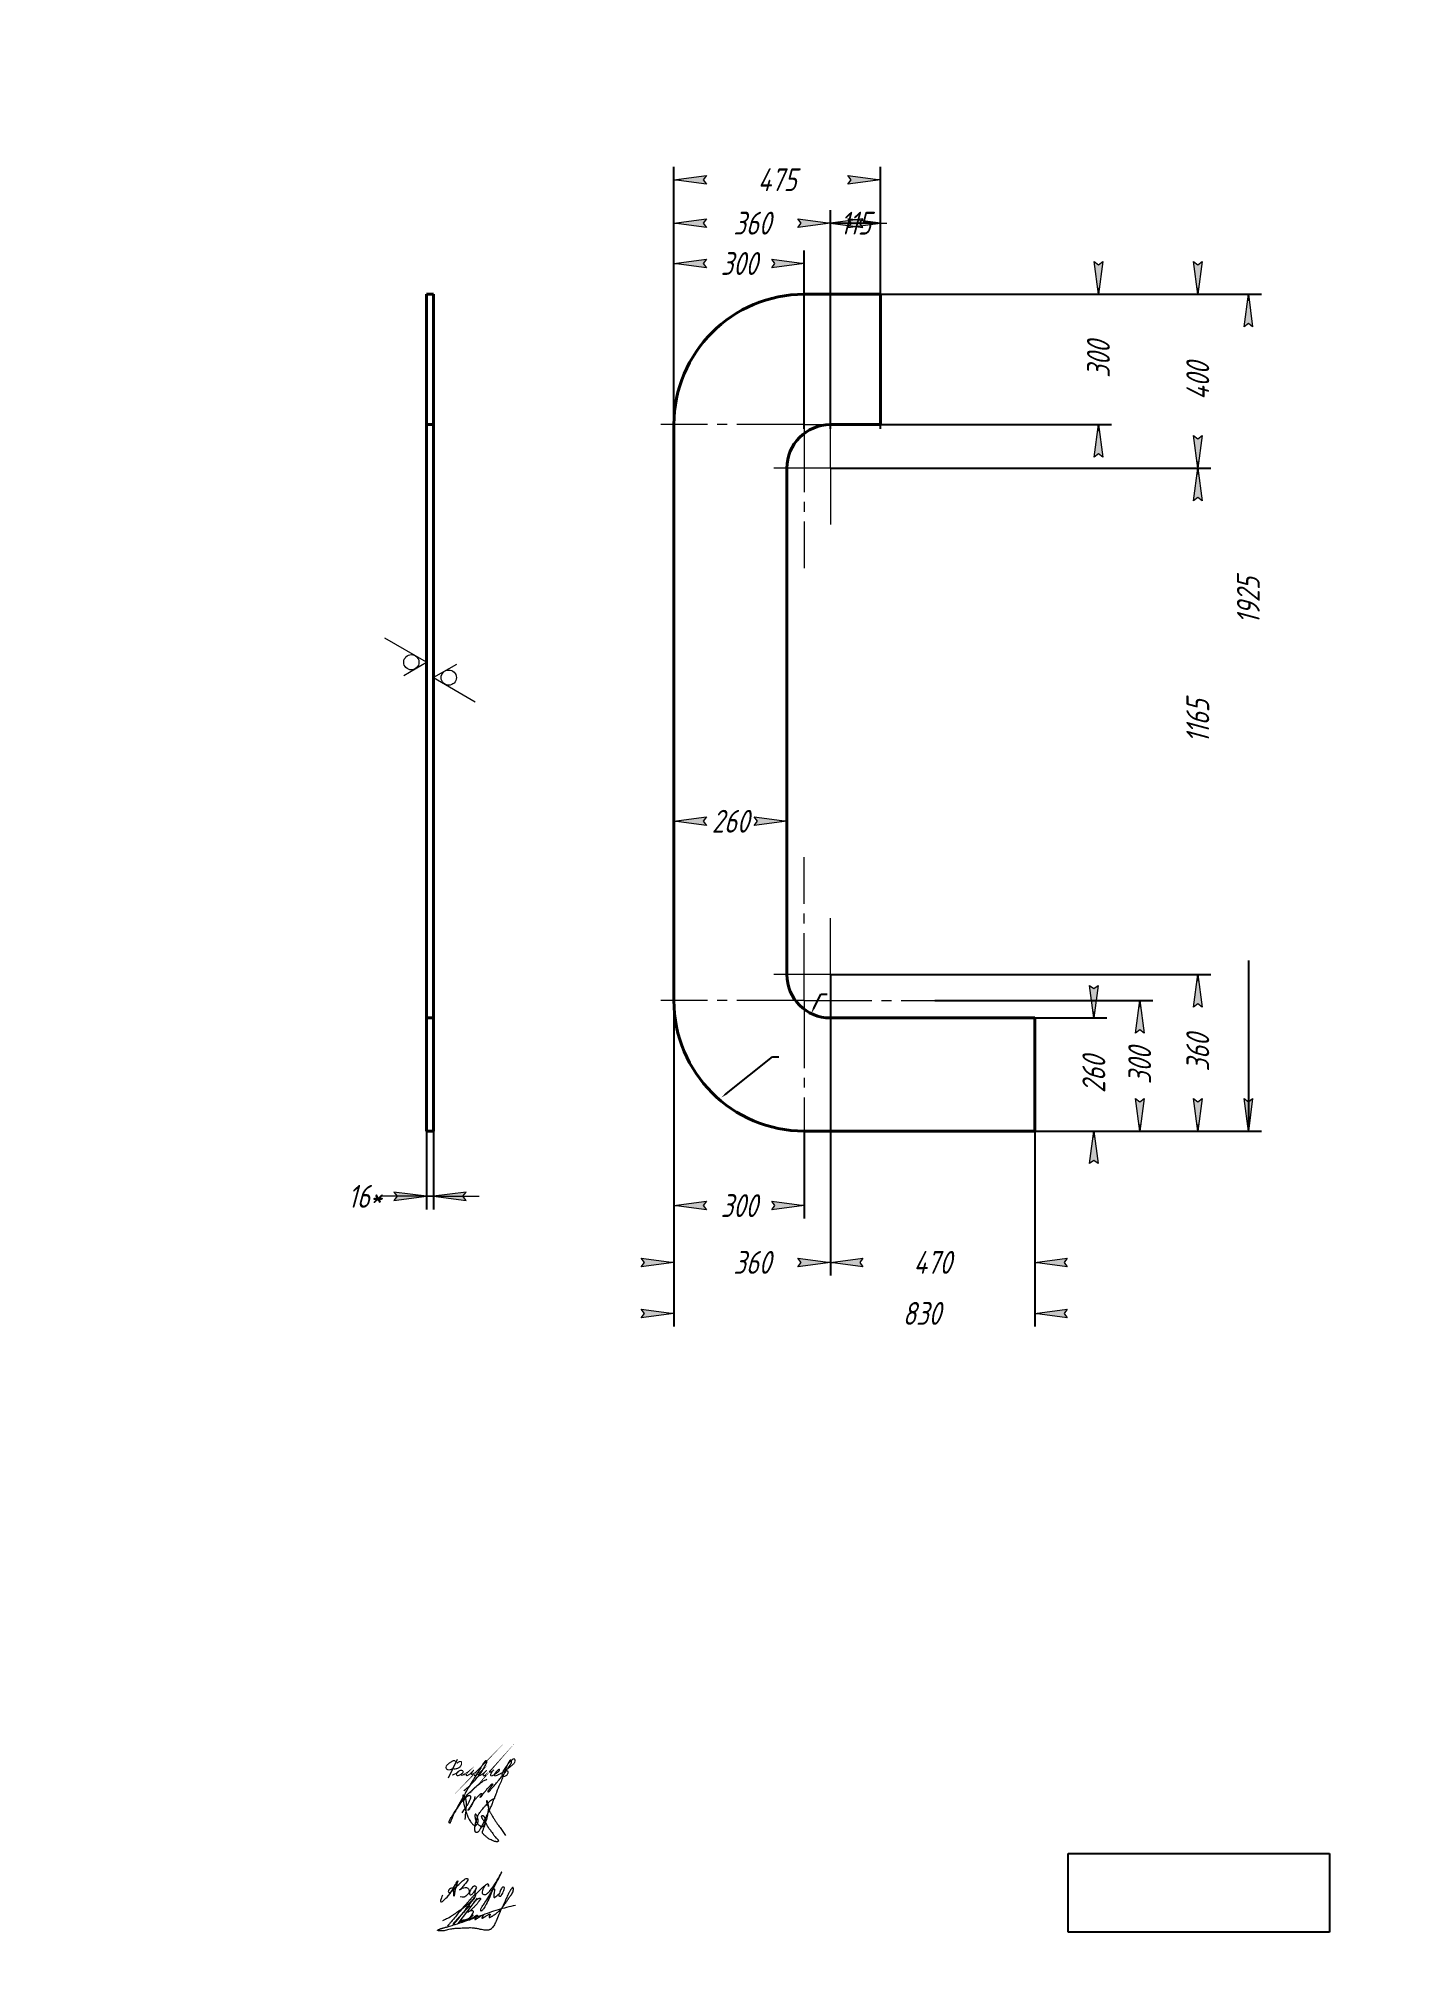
# Model space of a CAD drawing. Header units: millimetres. Extents: x 0 to 210, y 0 to 297.
import ezdxf

# ---------------------------------------------------------------- set-up
doc = ezdxf.new("R2010")
doc.units = ezdxf.units.MM
for name, pattern in [('K5LT32789', [0]), ('K5LT32790', [0]), ('K5LT32791', [0]), ('K5LT_AXLED', [14.85000038146973, 10.35000038146973, -1.5, 1.5, -1.5]), ('K5LT_BASIC', [0]), ('K5LT_THIN', [0])]:
    doc.linetypes.add(name, pattern=pattern)
doc.layers.add('Системный слой', color=7, linetype='Continuous')
doc.styles.add('KDIMTEXTSTYLE', font='GOST_AU.SHX', dxfattribs={"width": 0.96, "oblique": 15, "height": 5})
doc.dimstyles.new('KDIMSTYLE (0.07)', dxfattribs={"dimtxt": 5, "dimasz": 1, "dimexe": 2, "dimexo": 0.0625, "dimgap": 1, "dimtad": 1, "dimlfac": 15, "dimtxsty": 'KDIMTEXTSTYLE', "dimsah": 1, "dimcen": 0.09, "dimdle": 1, "dimadec": 0, "dimazin": 0, "dimtfac": 0.667, "dimtmove": 0, "dimatfit": 3, "dimfxl": 1, "dimtvp": 1, "dimtolj": 1, "dimtzin": 0, "dimarcsym": 0})
picture_1 = doc.add_image_def('image1.jpg', size_in_pixel=(394, 119))

msp = doc.modelspace()

# ---------------------------------------------------------------- blocks, each defined once
blk = doc.blocks.new('KDIMARROW_01')
at = {"layer": 'Системный слой'}
blk.add_hatch(color=0, dxfattribs=at).paths.add_polyline_path([(0, 0), (-5, 0.658262491226197), (-4.5, 5.51091059616309e-16), (-5, -0.6582624912261956)])
at = {"layer": 'Системный слой', "color": 0, "linetype": 'K5LT_THIN', "lineweight": 18}
for p, q in [((-4.5, 5.51091059616309e-16), (-5, 0.658262491226197)), ((-5, 0.658262491226197), (0, 0)), ((0, 0), (-5, -0.6582624912261956)), ((-5, -0.6582624912261956), (-4.5, 5.51091059616309e-16)), ((0, 0), (-1, 0))]:
    blk.add_line(p, q, dxfattribs=at)
blk = doc.blocks.new('U0')
at = {"layer": 'Системный слой', "color": 30, "linetype": 'K5LT_AXLED', "lineweight": 18, "true_color": 0xff8000}
for q in [(121.3876745180038, 162.1472412897013), (112.7210078513372, 153.4805746230346), (121.3876745180038, 144.8139079563679), (130.0543411846705, 153.4805746230346)]:
    blk.add_line((121.3876745180038, 153.4805746230346), q, dxfattribs=at)
blk = doc.blocks.new('KDIMARROW_02')
at = {"layer": 'Системный слой'}
blk.add_hatch(color=0, dxfattribs=at).paths.add_polyline_path([(4.5, -5.51091059616309e-16), (5, 0.6582624912261956), (0, 0), (5, -0.658262491226197)])
at = {"layer": 'Системный слой', "color": 0, "linetype": 'K5LT_THIN', "lineweight": 18}
for p, q in [((0, 0), (-1, 0)), ((5, 0.6582624912261956), (0, 0)), ((0, 0), (5, -0.658262491226197)), ((0, 0), (7, -8.572527594031472e-16)), ((4.5, -5.51091059616309e-16), (5, 0.6582624912261956)), ((5, -0.658262491226197), (4.5, -5.51091059616309e-16))]:
    blk.add_line(p, q, dxfattribs=at)
blk = doc.blocks.new('U1')
at = {"layer": 'Системный слой', "color": 30, "linetype": 'K5LT_AXLED', "lineweight": 18, "true_color": 0xff8000}
for q in [(117.3876745179418, 171.480574623023), (95.38767451794176, 149.480574623023), (139.3876745179417, 149.480574623023), (117.3876745179418, 127.480574623023)]:
    blk.add_line((117.3876745179418, 149.480574623023), q, dxfattribs=at)
blk = doc.blocks.new('U2')
at = {"layer": 'Системный слой', "color": 30, "linetype": 'K5LT_AXLED', "lineweight": 18, "true_color": 0xff8000}
for q in [(117.38767451774, 259.813907956203), (95.38767451773995, 237.813907956203), (139.38767451774, 237.813907956203), (117.38767451774, 215.813907956203)]:
    blk.add_line((117.38767451774, 237.813907956203), q, dxfattribs=at)
blk = doc.blocks.new('U3')
at = {"layer": 'Системный слой', "color": 30, "linetype": 'K5LT_AXLED', "lineweight": 18, "true_color": 0xff8000}
for q in [(121.38767451774, 239.8139079562069), (112.7210078510733, 231.1472412895402), (130.0543411844066, 231.1472412895402), (121.38767451774, 222.4805746228736)]:
    blk.add_line((121.38767451774, 231.1472412895402), q, dxfattribs=at)
blk = doc.blocks.new('U4')
at = {"layer": 'Системный слой', "color": 5, "linetype": 'K5LT32789', "lineweight": 18, "true_color": 0x0000ff}
for points in [[(61.90920662124992, 12.30870103291601), (61.77315894617468, 11.93016863248951), (61.63834800433884, 11.55507725817029), (61.59501252376293, 11.32192482401926), (61.69535529617605, 11.22158205160633), (61.83470432299545, 11.22158205160633), (61.96584201324457, 11.35271974185514), (62.34136174609799, 11.72823947470853), (63.26692651688684, 12.65380424549754), (64.59270652170564, 15.26000467792828), (63.79572088548289, 13.3119202546283), (63.65528675263033, 11.5700770752798), (63.65528675263033, 13.17588971991812), (63.49404506365347, 13.43543394757044), (63.109465189828, 13.35237632023416), (62.84716111082318, 13.09007224122951), (62.75607415553446, 12.8540522717644), (62.84442191410783, 12.68794570331113), (63.0834838629912, 12.68794570331113), (63.65528675263033, 13.17588971991812), (64.43690833623849, 13.9575113035263), (64.97969413590613, 14.50029710319377), (65.58947843870995, 14.90100324121984), (65.85268840002523, 14.82236255631192), (65.78647871586178, 14.60075908950941), (65.63084610975113, 14.32054230464128), (65.11839536804129, 13.71365354635515), (64.6912500768881, 13.20779092531458), (64.40028724052443, 13.01104699634853), (64.9697053054399, 13.39607743087365), (65.42793307188612, 13.4802808969467), (65.72481753214281, 13.41511253791165), (65.92707822500387, 13.26521445435807), (66.01842902005745, 13.02082333598096), (66.01842902005745, 12.73080785161547), (65.83900040229457, 12.46360672179895), (65.65857570395661, 12.2831820234607), (65.3765329586508, 12.00113927815501), (65.06573538005304, 11.93032498443421), (64.63183597454689, 12.00853135838514)], [(67.13843913752721, 13.48753781940941), (66.9906042630919, 13.71429156983933), (66.75831320544451, 13.71429156983933), (66.53932310318692, 13.49530146758177), (66.29133903138441, 13.24731739577926), (66.09309001246726, 12.90746776269248), (66.00861133460023, 12.45923279684484), (66.14581842515192, 12.32202570629345), (66.38698268357138, 12.38121317660497), (66.53479673346024, 12.52902722649368), (66.7076214997947, 12.73660114615477), (66.9457161785013, 13.09937674507624), (67.20514703773095, 13.61764869578167), (66.9457161785013, 13.09937674507624), (66.85570381543656, 12.68158697728445), (66.85570381543656, 12.4383163811758), (66.91656182886071, 12.37745836775167), (67.0276079710109, 12.41619692415726), (67.53229805665337, 12.98199117973179), (68.08341711077159, 13.48201772715112), (68.36159551239379, 13.73440708783525), (68.66007884595118, 13.93147744989615), (68.79673387671824, 14.01471314472502), (68.90673274098859, 14.01471314472502), (68.96339677761429, 13.86156207210612), (68.96339677761429, 13.69176386052196), (68.96339677761429, 13.51198084004587), (68.96339677761429, 13.86156207210612), (68.90673274098859, 14.01471314472502), (68.79673387671791, 14.02170244192411), (68.36159551239379, 13.73440708783525), (67.960090163253, 12.93600199253915), (67.960090163253, 12.58133063606752), (68.12347852944973, 12.41794226987082), (68.35373538315511, 12.35825984254954), (68.58707244227219, 12.35825984254954), (68.7752968639436, 12.54648426422065), (69.01347046872004, 12.78465786899771), (69.78013706841784, 13.55132446869551), (71.62658400435939, 16.98126979053217), (69.78013706841784, 13.55132446869551), (69.12442476736672, 11.91289132901548), (68.62107311371321, 10.85245163877271), (68.16690602380709, 10.14037710991268), (67.86896431475327, 9.785948967576942), (67.77647813415004, 9.863695307162857), (67.77647813415004, 10.16712632172855), (67.98947943036521, 10.54830801898989), (68.37780466429379, 11.06658431280503), (68.99567660792647, 12.08783612543536), (69.62227328058239, 13.15686906328301), (69.75809313239178, 13.2926889150924), (69.86003373668228, 13.27813044858523), (69.88960296103613, 13.11166774514707), (69.83710043563626, 12.75018639287633), (69.79519356655572, 12.46165642999425), (69.73864132951684, 12.17614891534612), (69.79729614313551, 11.96595109858072), (69.91458327571326, 11.90392715087127), (70.07835775595339, 12.06770163111125), (70.38721847759518, 12.31053341153088), (70.66476135940417, 12.58807629333972), (70.48761212406552, 12.2195018350321), (70.57058897287928, 12.13652498621839), (70.69520405022733, 12.08473080209578), (70.83359116944868, 12.13656581476313), (71.00820834290153, 12.31118298821602), (71.47365409050673, 13.28138343764992), (71.4183059912128, 13.47836082889711), (71.2418579152752, 13.52673872635036), (71.01350342229979, 13.47144659846839), (70.86473501967059, 13.18116618441881), (70.75748050334116, 12.84941341712634), (70.66476135940417, 12.56262052826065)]]:
    blk.add_open_spline(points, degree=3, dxfattribs=at)
blk = doc.blocks.new('U5')
at = {"layer": 'Системный слой', "color": 5, "linetype": 'K5LT32790', "lineweight": 18, "true_color": 0x0000ff}
blk.add_open_spline([(65.4077603172344, 23.90230980020647), (65.43221943414427, 24.78506715174011), (65.65424655563025, 25.78220636298111), (65.55174462377765, 26.83621401239921), (65.49643899043772, 27.04084503371132), (65.44198846568247, 27.17763376945319), (65.38081623376591, 27.29560519026738), (65.31415896498407, 27.40065176196289), (65.24977643345572, 27.48781696096836), (65.19626863463812, 27.55254842902986), (65.15820614535686, 27.59195911691927), (65.13358447958106, 27.61317909370389), (65.11811486972618, 27.6243860336923), (65.10657508679513, 27.63129527878138), (65.09728131673181, 27.63571417017066), (65.08953026736343, 27.6384387142073), (65.08290741821318, 27.63992699527387), (65.07713580974355, 27.64046389869237), (65.07203528584971, 27.64023034445728), (65.06741418864739, 27.63933341806845), (65.06310095248278, 27.63779560185344), (65.05889537439148, 27.63556030519138), (65.05472919633547, 27.63252452944155), (65.05056737754848, 27.62855141167259), (65.0464042967569, 27.62348585449683), (65.04221084055219, 27.61707598135506), (65.0379679554356, 27.60897174997935), (65.03366753123353, 27.59868089015656), (65.02931381255941, 27.58548645177717), (65.02492494391068, 27.56827338827921), (65.02053144984247, 27.54508326099312), (65.01630230635445, 27.51267041246855), (65.01265201236676, 27.46512086556442), (65.01086452657015, 27.39965399450072), (65.01150319926442, 27.31660354355232), (65.01541862236817, 27.2228168652386), (65.02430655829029, 27.12020862137466), (65.04004226206067, 27.00532265906917), (65.06764825688902, 26.86148439863818), (65.11133521495438, 26.66728624082518), (65.16736365270337, 26.37639524458434), (65.24945073727505, 25.96264490652999), (65.38922456356585, 25.4404018378699), (65.59424804215746, 24.87956651605133), (65.79038014368979, 24.35321825908835), (65.97916918487792, 23.91290806796566), (66.16712805465197, 23.59307770225647), (66.34695375540474, 23.36261166552359), (66.50190278612922, 23.20172431604169), (66.61855012060661, 23.08860707067394), (66.70225910104375, 23.02754989494491), (66.75657269160227, 22.99964270499606), (66.79704133932916, 22.98491695602452), (66.83404756543119, 22.97629279117945), (66.87102421551332, 22.9718336268371), (66.90890054189691, 22.9712204683951), (66.94707904292824, 22.97462660145683), (66.9839665042933, 22.98195199179951), (67.01812143996506, 22.99271347442577), (67.04844341073994, 23.00613372436516), (67.0750647387075, 23.02166681881705), (67.09905163353122, 23.03968639288186), (67.12311713590199, 23.06208977517686), (67.14994897014178, 23.09249778951448), (67.1830617820003, 23.1377934354456), (67.22522763083352, 23.2029581504009), (67.27427725150072, 23.28758704387525), (67.3188195449072, 23.38363503482191), (67.35073445108588, 23.47843322144138), (67.36910469686359, 23.5673260522406), (67.37713322821745, 23.65600867261961), (67.37625502243868, 23.75709945589502), (67.36305671313433, 23.88229203133659), (67.3332219219252, 24.03653307018777), (67.28788109311922, 24.2032423314248), (67.2364559975037, 24.35509100152112), (67.18980663695373, 24.46685759351712), (67.14755491218962, 24.53846963009511), (67.11295334824807, 24.58618717048689), (67.08186073959673, 24.62348304046955), (67.05404559637432, 24.65263956249365), (67.03159648550229, 24.67209130751048), (67.01477370575451, 24.68358851403828), (67.00301813016627, 24.68984698894427), (66.99385809936055, 24.69348682745553), (66.9861709313216, 24.6955433001755), (66.97948641040286, 24.69647126272768), (66.9736767761789, 24.69652006637013), (66.96855853819535, 24.69590328194015), (66.96395138525075, 24.69475735770624), (66.95937944027833, 24.69301238181318), (66.9546542583027, 24.69054385842713), (66.94964846298149, 24.68714784449368), (66.94437816479575, 24.6826762726225), (66.93874934439339, 24.67683618287045), (66.93263805881217, 24.66918253153953), (66.92585863035237, 24.65899063253387), (66.9182364159851, 24.6452080629453), (66.90947745579757, 24.62601934111201), (66.89984016287129, 24.59996621563448), (66.8898397787775, 24.56626360083123), (66.88081882066504, 24.52604273075207), (66.87453082282693, 24.47998849395275), (66.87223639389012, 24.42743399607828), (66.87556692803972, 24.36317712320914), (66.88800918126749, 24.27688007687652), (66.9100466359852, 24.15315626709811), (66.9374968169186, 23.99427453101663), (66.98065273727742, 23.81703297540514), (67.04317629032013, 23.65216224940002), (67.12149713406205, 23.49984946322185), (67.21480777503429, 23.35483983653218), (67.32646325629514, 23.21275218512173), (67.44774144797634, 23.08667843998698), (67.56270028294095, 22.98578119233072), (67.66310902831742, 22.91669409119699), (67.74800814965343, 22.87310544635346), (67.82139775318115, 22.84499174798268), (67.88788811112641, 22.82728273488881), (67.94698788335319, 22.81843843920697), (67.99773623341329, 22.81679939450608), (68.04060810980117, 22.82046007760832), (68.07708074066912, 22.82799558154751), (68.1087284144433, 22.83854096280557), (68.13733587884099, 22.85201308518181), (68.16549197092635, 22.86912587846579), (68.19543863836643, 22.89171175202843), (68.22898429920295, 22.92260852541756), (68.26752494724093, 22.9655670517343), (68.31162611876744, 23.02451286784061), (68.36030358604123, 23.10016633728461), (68.4081216130136, 23.19092814523293), (68.44896662300557, 23.29175348634737), (68.47985426821683, 23.39900047303436), (68.49986635671877, 23.51256085646698), (68.50899132514968, 23.63543200009526), (68.50582889786756, 23.76641259497096), (68.49069280750533, 23.8981777130554), (68.46428060935779, 24.0188709888787), (68.42945499948996, 24.11988132571646), (68.39159863001413, 24.19990462382283), (68.35333378831047, 24.26116970352196), (68.31565089554644, 24.3082408169013), (68.27812812583221, 24.34531939840137), (68.23885787557913, 24.37642633307462), (68.19687084620035, 24.40318985714457), (68.15268693350191, 24.42535756144353), (68.10953463722794, 24.44193159462748), (68.07087639955758, 24.45269294745262), (68.03885056390146, 24.45736601776365), (68.01276097456008, 24.457869909755), (67.9904457959698, 24.45571352287007), (67.96965033983375, 24.45131298422743), (67.94957270677986, 24.44485188373881), (67.9305436018904, 24.43651825649302), (67.91357277179522, 24.42684282763764), (67.89948369072414, 24.41662520454999), (67.88841610691397, 24.40653270307276), (67.87998560509021, 24.39686593749653), (67.87379711400249, 24.38784342275535), (67.86926453202892, 24.37923227734835), (67.86589097987704, 24.37063175753742), (67.86327365593066, 24.36103061932104), (67.8615696778483, 24.35004120519544), (67.86104719597529, 24.33731314612774), (67.86201510338687, 24.32265351409605), (67.86494460635399, 24.30520290636272), (67.87063720414125, 24.28381025763461), (67.88063050498121, 24.25598659920338), (67.89761432554968, 24.21791018324306), (67.92405394830766, 24.16571599378767), (67.95901060961623, 24.09640036650485), (68.00396421366118, 24.01455981468813), (68.06561290935431, 23.92217839521804), (68.1539991694072, 23.81510633196078), (68.28272681386393, 23.66220917492865), (68.4502883234049, 23.42647000139911), (68.6633507007049, 23.08860141895559), (68.92014204211745, 22.66960930792807), (69.25320818175308, 22.22249392350719), (69.58664674489347, 21.78466377769732), (69.86599573326549, 21.40181536682294), (70.06155604169575, 21.11836799699614), (70.22038660976992, 20.96816390832954), (70.3239431121998, 20.87904692879597), (70.38590824438815, 20.81071305673085), (70.42414704546584, 20.75446567228177), (70.4473334394211, 20.71096804023936), (70.46282364776121, 20.67387956145222), (70.47181746869718, 20.64342190500508), (70.4758753396754, 20.61948364853596), (70.47675609479919, 20.60117018691915), (70.47571776727577, 20.58659526728712), (70.47334617503734, 20.57440731240509), (70.46993265317107, 20.56393836070487), (70.46558637621816, 20.55468816706878), (70.46023781351383, 20.54621490889203), (70.45365197119128, 20.53798157382202), (70.44540280204737, 20.52964761863431), (70.4349174245092, 20.52100986368289), (70.4214553069624, 20.51196695670181), (70.40392155875816, 20.50245606844116), (70.38150030268508, 20.49285684343978), (70.35421620913274, 20.48391889788959), (70.32261370739879, 20.47641899018065), (70.28657301303755, 20.47131041407818), (70.24403984423407, 20.46941134718681), (70.1909779676692, 20.47227587041881), (70.11991700501935, 20.48288062950046), (70.01657295293167, 20.50441835521987), (69.86384867553488, 20.54582577580605), (69.64152085875526, 20.62481353073952), (69.37375551213034, 20.74395730919622), (69.09277863464379, 20.88235687632822), (68.8698102859394, 21.02497159166269), (68.69293649881257, 21.17266650643398), (68.53136822861427, 21.31741894541545), (68.3584531644032, 21.4711002206148), (68.20747681421204, 21.60568865816356), (68.11451267222228, 21.71274735772462), (68.07114171124891, 21.78177803525001), (68.05049103539346, 21.82637960027914), (68.0382162281543, 21.86479594148318), (68.03074043426042, 21.90144540132542), (68.02702934660314, 21.93851442623392), (68.0270741511305, 21.97608284375151), (68.03093166517822, 22.01365464717806), (68.0392593868104, 22.05339000530567), (68.05284389804322, 22.09726368345433), (68.07533769891606, 22.15395905612885), (68.10979303612615, 22.22946203421013), (68.1614478350954, 22.34638028825603), (68.22908744144368, 22.50689160069594), (68.29797616103696, 22.72001948067182), (68.37576318587008, 22.95241997840488), (68.47078026136597, 23.20370760983842), (68.5808450411019, 23.50786134845399), (68.70477857238393, 23.89588769298518), (68.813540347605, 24.34104523967991), (68.87867165349533, 24.75749215217357), (68.92027364702889, 25.09173756098559), (68.96821095041219, 25.35341615389568), (69.0079515651102, 25.56619839188565), (69.01569527319455, 25.73825707086286), (69.00010481628323, 25.8751069720203), (68.97292649908943, 26.00672776474335), (68.93330360527666, 26.15502756479741), (68.89621514032993, 26.30943814764491), (68.86871387912927, 26.44877889521268), (68.84117041594838, 26.5530918239083), (68.81907981115646, 26.62577415494076), (68.80201394025016, 26.67309898818446), (68.78761433156143, 26.70250878648359), (68.77652510024413, 26.71944127154894), (68.76808778830912, 26.72953965867643), (68.76072792765164, 26.73647843302412), (68.7539304220696, 26.74144675569505), (68.74746693641399, 26.744983468423), (68.74118766380917, 26.7473909613071), (68.73497538031638, 26.74884495393195), (68.72884742015023, 26.74942887007181), (68.72278140616825, 26.74923266054076), (68.71669476679526, 26.74832557175245), (68.71020219782272, 26.74668811611741), (68.70303140033388, 26.74414038651848), (68.6951369488703, 26.74046172785201), (68.68692058281587, 26.73561874922017), (68.6790941686977, 26.72989051858559), (68.67208008462393, 26.72357458501965), (68.66600026074653, 26.71678649955501), (68.66052502157501, 26.70915220116805), (68.65565986582541, 26.70043599026025), (68.65150107409923, 26.69041162353375), (68.64821790042487, 26.67900681270764), (68.64593601101838, 26.6658290890142), (68.64488632441771, 26.65025250838829), (68.64550044818068, 26.63122492751778), (68.64855637551445, 26.60743559910119), (68.65510197503541, 26.57782991073502), (68.66613007896879, 26.54130837853018), (68.68351453846421, 26.49564167766596), (68.71015394880334, 26.4387351205812), (68.74655045537179, 26.36746376297349), (68.78252530089645, 26.27722524037665), (68.8162767954353, 26.16879834072839), (68.85358970626348, 26.0396065884928), (68.9085233775149, 25.87552752141877), (68.97931947956852, 25.67741855036603), (69.04656612141648, 25.45257066751455), (69.10355033065119, 25.24375814351322), (69.17346146548473, 25.05932319344126), (69.25725504887507, 24.9018875617666), (69.35658450621719, 24.74154315979747), (69.47225024495705, 24.56161757778574), (69.60402467528874, 24.33429940666825), (69.77554346963818, 24.03280961025808), (69.99738992171838, 23.68822384438178), (70.2505593423285, 23.32594343252913), (70.49582393341821, 22.98334779294451), (70.93799320631615, 22.36367367246062), (71.28712260219143, 21.85026570005395), (71.55353261674256, 21.44062633515915)], degree=3, knots=[0, 0, 0, 0, 23.08892411003839, 25.90578379320913, 27.36849658095113, 28.57853477437289, 29.7218750749431, 30.81396087475684, 31.80518275617818, 32.5340116185717, 32.99290285232896, 33.22579348087665, 33.37704679038229, 33.48833048874886, 33.57455142486756, 33.64380518652092, 33.70122378259412, 33.75036659537633, 33.79386957008623, 33.83335544025108, 33.87214105272245, 33.91235496550996, 33.95658983186728, 34.00557035799107, 34.061357419905, 34.12646780763512, 34.20410929927907, 34.29854880647121, 34.4157438501339, 34.56455491175546, 34.75945876534566, 35.02822874118409, 35.41286378006095, 35.99717510029608, 36.72813949276635, 37.56894107973724, 38.43382537174505, 39.40133199336037, 40.578430721351, 42.23539782704537, 44.56960189155861, 48.26913254375512, 53.18771198246659, 58.58434017403594, 63.76404376679448, 67.77867569014562, 70.99814287695813, 73.36983390960212, 75.34981577454691, 76.79687388843904, 77.58132367445822, 78.02891375208497, 78.378086715233, 78.69680269722102, 79.01348919569972, 79.34337265075953, 79.67858665453129, 80.00682416916896, 80.31793205149701, 80.60647145028561, 80.86603481811044, 81.11641040457833, 81.38398339074794, 81.71835383148989, 82.1678102968112, 82.8393613365416, 83.73323474227259, 84.70542236921145, 85.58272421559701, 86.32439137188506, 87.05711592911308, 87.8907574961167, 88.94534148899339, 90.32114124951465, 91.96557055710285, 93.42636652596606, 94.48421544317516, 95.10102119904894, 95.58099742489627, 96.01314099800784, 96.36109308967781, 96.62600156797119, 96.78273890043828, 96.889142367443, 96.97113807639755, 97.038129668233, 97.09527188758723, 97.14590073358623, 97.18856061114779, 97.2287471840586, 97.26891537016509, 97.31531058982989, 97.36686141375753, 97.42565515127394, 97.49445365730666, 97.57714175019537, 97.6796234518885, 97.81191523042803, 97.98566281873885, 98.22679687241516, 98.53258681418663, 98.89778635319205, 99.29603614677359, 99.73782124223918, 100.2617239247368, 100.964229309618, 101.999780239612, 103.5254109190041, 105.1506671389526, 106.7245298989554, 108.093531563326, 109.5903133920281, 111.1953020837693, 112.7774834854757, 114.1263943636619, 115.159714159532, 115.933249703592, 116.5991051072816, 117.1966867350474, 117.716186105381, 118.1472776884506, 118.5120913932663, 118.8308284389657, 119.1120840017018, 119.3761473530127, 119.6502541760029, 119.9661844048676, 120.3484720487786, 120.8326110054183, 121.4625745633854, 122.257883948525, 123.1663167729581, 124.1218957718332, 125.0774414802364, 126.058759075695, 127.1107217357935, 128.2713802827618, 129.4555411470182, 130.5492798125666, 131.4722221457924, 132.2240763945491, 132.8428036707044, 133.3435270316868, 133.7861618193668, 134.2097331793344, 134.6419531666712, 135.07675082757, 135.4909341445828, 135.8405670411855, 136.1161996801323, 136.3290212946846, 136.5165823049759, 136.6970732021236, 136.8799095666845, 137.0632951286719, 137.2354651043024, 137.3861300135916, 137.5142614765161, 137.6235479569736, 137.7184450497249, 137.7976892899042, 137.8756507401737, 137.9579435297707, 138.0555159514176, 138.163779376122, 138.2880427438782, 138.436309489426, 138.6225163233996, 138.8620748680995, 139.2031278659684, 139.7043262486523, 140.3810974906251, 141.2189148674305, 142.1273174818552, 143.2595165690257, 144.8211407952124, 147.3177643775447, 150.7571101410823, 155.1951704424444, 160.0691713325595, 165.2244643996175, 169.4711417493419, 172.4214110687776, 174.0929247216289, 175.1382982941582, 175.9667476052343, 176.4795577137869, 176.9002722075947, 177.2447515993877, 177.5213496275962, 177.722930126645, 177.8737085289891, 177.9963222724827, 178.1014362024326, 178.1953143978301, 178.2815173063154, 178.3661181765914, 178.4549126387874, 178.5547545514223, 178.6700486309557, 178.8070744895659, 178.9752011110635, 179.1872344806044, 179.4394731118456, 179.7197270048918, 180.0295107225544, 180.3832688069577, 180.8234477103547, 181.4071105080071, 182.2468370647849, 183.5636180390767, 185.5124136486446, 188.3659008144822, 191.1693595490507, 193.6361941483106, 195.2159308876024, 197.1470862219489, 199.2692247613871, 201.224518318486, 202.3921757305919, 202.9354455009734, 203.335749427751, 203.6650385457113, 203.9804397921348, 204.3052698204951, 204.6306664143438, 204.9542103018015, 205.2842401760186, 205.68312192184, 206.1453122097258, 206.8668041367929, 207.8378621120557, 209.464316382984, 211.3873392381132, 213.6481330480264, 215.8281705148584, 218.3616311862739, 222.0463208053261, 226.400788772624, 230.2376141698672, 232.9871267002133, 235.1430689373578, 237.1452347941266, 238.6001234124407, 239.5943196481266, 240.7144690296747, 242.0868590309205, 243.5795128043555, 244.8370298052072, 245.7730677623126, 246.3794493830385, 246.8095402814596, 247.0775336538936, 247.2275167539396, 247.3339800160057, 247.4184700209773, 247.4895205515942, 247.5520115162512, 247.6092220325807, 247.6636060178384, 247.7171677520884, 247.7685920257453, 247.8207844363665, 247.8766770811286, 247.9421914551861, 248.0180825757098, 248.1024702365821, 248.1894206015074, 248.2694707678351, 248.3470721801384, 248.425636522534, 248.5128864112118, 248.6056793825818, 248.7068161418586, 248.8204129671911, 248.9522817326213, 249.1114892801304, 249.3139564207763, 249.5741553291382, 249.8978203062795, 250.3037087529917, 250.8417906157673, 251.5282721942539, 252.3812439797572, 253.3595934924577, 254.4759627763927, 255.8726873418201, 257.8510916368267, 259.9382727246121, 261.9636029003651, 263.4698826802768, 265.0464480200878, 266.5866947374772, 268.3669126827913, 270.599666274059, 273.4070816914232, 277.3730272345561, 281.2342012594908, 284.8823428619705, 288.313022516428, 301, 301, 301, 301], dxfattribs=at)
blk = doc.blocks.new('U6')
at = {"layer": 'Системный слой', "color": 5, "linetype": 'K5LT32790', "lineweight": 18, "true_color": 0x0000ff}
for points, knots in [([(65.17361302613077, 28.32773128110831), (65.82628199854094, 28.78487525300706), (66.6466836753581, 29.55972949311854), (67.53558517971268, 30.69693445705495), (68.08111469738608, 31.41299221207507), (68.4040363751362, 32.02275456063965), (68.61150537641583, 32.38872089234431), (68.67915994952392, 32.5814553544881), (68.70008298718977, 32.68064330537131), (68.70861647259704, 32.74132316064254), (68.70898514516392, 32.77972002271018), (68.70580628581907, 32.80391339442441), (68.70144748889834, 32.82048702622637), (68.6962295603907, 32.83353971435878), (68.69023686400071, 32.84443388078741), (68.68344314314744, 32.85387421081488), (68.67565705478805, 32.86235284495497), (68.66651700540046, 32.87037455633055), (68.65568347402368, 32.87805068665385), (68.64300765876428, 32.88519282942164), (68.62874335122004, 32.8913840100418), (68.61345344809823, 32.89619168379365), (68.59794491900311, 32.89930046950013), (68.5830441630751, 32.90062162976729), (68.56929847158877, 32.90030478262929), (68.55671162600888, 32.89854087527405), (68.54482841942232, 32.89541231739891), (68.53291388541379, 32.89081789263062), (68.52035051331868, 32.88434281766413), (68.50646191926643, 32.87524142716282), (68.490321263813, 32.86220677599279), (68.46992048643324, 32.84241556924304), (68.44096495391013, 32.80983009455737), (68.39298029183091, 32.75399139887658), (68.31127093018506, 32.65335448668863), (68.18069137649545, 32.47624102985419), (67.99536582497129, 32.18742295674109), (67.74752404627236, 31.75764887721067), (67.35470847501409, 31.14833098165028), (66.7505108570655, 30.19970005660497), (65.9484119365049, 28.87588116930849), (65.06340767763302, 27.35526931329643), (64.3304843095444, 26.028648554044), (63.84389243756485, 25.11320171494606), (63.57577982523149, 24.58247190622453), (63.43060710469119, 24.25848084183558), (63.32837231384927, 24.01321858543926), (63.24438644298421, 23.80132927083751), (63.17272185518104, 23.61309511417859), (63.11998480502906, 23.47099584613021), (63.08947968892568, 23.38809734581163), (63.0713025282361, 23.35057213681402), (63.06228334596571, 23.33510971598315), (63.05550617254617, 23.3253995957252), (63.04990260445106, 23.31873812992229), (63.04504103868993, 23.31402389977421), (63.0407015414756, 23.31068605134024), (63.03674146549476, 23.30837782131357), (63.03305631489883, 23.3068769764929), (63.02956356271812, 23.30604108944878), (63.02619459089533, 23.3057840111847), (63.02288979309016, 23.30606252410971), (63.01966493486421, 23.30685203062338), (63.01656357455836, 23.30809935808988), (63.01359587520425, 23.30973893282345), (63.01061823892243, 23.31181123684188), (63.00740457685693, 23.31448597781848), (63.00372899098355, 23.31806699782679), (62.99936383033955, 23.32298327835906), (62.99404926862061, 23.32985746628299), (62.98738020203436, 23.33973126948922), (62.97896929654145, 23.35400379604873), (62.96853486712094, 23.37425737774316), (62.95691324813481, 23.40106698523357), (62.94608574135606, 23.43385479247462), (62.93803137382555, 23.47046695171512), (62.9337718754488, 23.50937987993294), (62.9336996539694, 23.54994686660787), (62.93816710541022, 23.59248593899265), (62.94762612399626, 23.63689490613851), (62.96265581196545, 23.68351070616286), (62.98465025623162, 23.7335535047816), (63.01933035371833, 23.79550962619801), (63.07933146260308, 23.89122430749421), (63.1888916675772, 24.07144909385376), (63.40484043346493, 24.41433700727224), (63.80277563091269, 25.04360470056713), (64.38659677039021, 25.93471148612606), (65.12454975655808, 27.01163818356864), (65.99661375715498, 27.95932919461373), (66.8417281678603, 28.76454750413555), (67.5274690534481, 29.38353994870738), (68.13643046352792, 29.7996094214146), (68.51096790986102, 29.97389380620737), (68.68673885529408, 30.05693783848022)], [0, 0, 0, 0, 8.550608616909479, 12.05498909731316, 15.54800864636031, 18.19112149729409, 19.49899547586825, 20.05820856276075, 20.38161509008001, 20.58967061819273, 20.71666537517187, 20.79367975743621, 20.85170144345296, 20.90072235485522, 20.94465307224176, 20.98524465825564, 21.02564223243174, 21.06834027274877, 21.11593940290885, 21.16833782892286, 21.22470724871314, 21.28305186546078, 21.34057559650208, 21.39466303008514, 21.44378103840279, 21.48828891869076, 21.53119048967674, 21.57580767080184, 21.62550805067395, 21.68308106465782, 21.75428657315771, 21.84854811100129, 21.98874998667692, 22.22341503732463, 22.64135142255019, 23.38396024610536, 24.59145537447172, 26.33319310262997, 28.72517486315826, 32.39414345489543, 38.44413720066752, 45.386804132957, 51.3366439952876, 54.75928160654442, 56.55021407149562, 57.73619828659556, 58.58106772181609, 59.41081735012408, 60.19037519759497, 60.74860237604653, 61.04454549420441, 61.13979306103076, 61.19713002219413, 61.23708949006024, 61.2671348063732, 61.29071298422787, 61.30986155532154, 61.32593719236645, 61.33991703943459, 61.35255107389896, 61.36445007752456, 61.37614187831995, 61.38811066680237, 61.40006167387295, 61.41202200248679, 61.42454207551994, 61.43906624348642, 61.45699012410813, 61.47974062644996, 61.50979512866817, 61.55047455772206, 61.60794197523685, 61.68805755052679, 61.79563498556981, 61.92221881037423, 62.05916765616627, 62.19849487994397, 62.34287054750136, 62.4951123545238, 62.65815684757621, 62.83085476293896, 63.02153046686268, 63.2457091914174, 63.59456840449479, 64.23786481718554, 65.5163435666815, 67.95744178744798, 72.25357323446096, 76.98975279678383, 81.9773654752493, 86.09099495459934, 89.56281137385866, 91.90558766368395, 94, 94, 94, 94]), ([(66.87376313439717, 27.41291141572056), (66.82154768218909, 27.09300313666697), (66.66541397558802, 26.68641273569199), (66.426887043199, 26.19305120289994), (66.26379351369519, 25.93201116912331), (66.15167440598994, 25.71949408517477), (66.08426795680312, 25.5849553261112), (66.04423644226588, 25.50788298674435), (66.01550191094407, 25.46226870867696), (65.99009139909133, 25.4277762132163), (65.96590061504854, 25.39828535256476), (65.94129532908417, 25.37056832532629), (65.91638474807716, 25.34425587534911), (65.89370193610459, 25.32132397042483), (65.87649112283916, 25.30491401304749), (65.8653140474978, 25.29513258931375), (65.85887161442177, 25.28998993794544), (65.8547804780387, 25.28701788227227), (65.85177017707625, 25.28505624501607), (65.84936534937778, 25.2836917773829), (65.84733742807222, 25.28274707889871), (65.84557963968436, 25.28216704617367), (65.84405535132679, 25.28195444807676), (65.84271143822002, 25.28219343454793), (65.84170757737846, 25.28307668242937), (65.84123591530098, 25.28445803546543), (65.84114883856194, 25.28618222885927), (65.84135684307302, 25.28829388102349), (65.84184048944734, 25.29078286216541), (65.84259108664399, 25.29368759781165), (65.84366045184503, 25.2971825010692), (65.84523793997498, 25.30176833215955), (65.84770822010522, 25.30831734025288), (65.85180185230467, 25.31842013673884), (65.85784787629787, 25.33272071302142), (65.8655881252083, 25.35158537256484), (65.87454017435277, 25.37377554123151), (65.88521351666121, 25.39998199705822), (65.8982929159619, 25.42974222654409), (65.9166916529547, 25.46393835402783), (65.94157878799257, 25.50139940687919), (65.97485352270446, 25.54627139530585), (66.0201271055406, 25.60454401951854), (66.08552441297296, 25.6947687597912), (66.17184237626284, 25.82481565538083), (66.26945876275518, 25.98777662339144), (66.36348302160343, 26.15702880274351), (66.46045385610653, 26.32996755579603), (66.57405391821214, 26.51971830596376), (66.71545809887644, 26.72072267493706), (66.86755069857192, 26.90025131894731), (66.99964189841411, 27.0566310899509), (67.1398853182226, 27.22295511192711), (67.30542706339476, 27.41486783966553), (67.49669304527205, 27.60447073018848), (67.64306310753844, 27.74485014685575), (67.73656215840985, 27.81886561520534), (67.78593148443841, 27.84816211340366), (67.82283267373089, 27.86638170596176), (67.85910231383713, 27.8811828755354), (67.89259634121484, 27.89171924411198), (67.91994426067454, 27.89743801469069), (67.94006436208849, 27.89942417542738), (67.95456779902602, 27.89927724006925), (67.96567391126845, 27.89790758275063), (67.97455539501425, 27.8957142008736), (67.98183282121758, 27.89290004904923), (67.98788923482736, 27.88957020448375), (67.99294400528899, 27.8857960593668), (67.99717992152839, 27.88159438264702), (68.00075783283673, 27.87691530274759), (68.00390235082149, 27.87156274588938), (68.00671323244254, 27.86525078399549), (68.00919716308417, 27.8576173420889), (68.0112793441618, 27.84822562283853), (68.01282371610625, 27.83636061512409), (68.0135728340129, 27.82064062571315), (68.01294306887166, 27.79877700642447), (68.00998241303219, 27.76860340337964), (68.00423807659622, 27.73039972376679), (67.99712131538976, 27.68667773256128), (67.98787473373054, 27.64266717575586), (67.97543626726613, 27.60200024618608), (67.95962966548004, 27.56572401354381), (67.93898977514587, 27.53015110185898), (67.91285497093006, 27.49248081229418), (67.88173925649036, 27.45275373935152), (67.85143170836776, 27.41487485552072), (67.82334883556673, 27.38343121424779), (67.79956454656448, 27.35961411771216), (67.77803331346736, 27.339575579258), (67.75761729457741, 27.32153662966493), (67.73776660703152, 27.30492300689613), (67.72126876068361, 27.29210527041262), (67.70934086754741, 27.28373015131507), (67.70185100896326, 27.27903556091276), (67.69689951398308, 27.27629227818534), (67.69329183677888, 27.27456684392305), (67.6905175677253, 27.27346782493635), (67.68829239219663, 27.27279066663182), (67.68641995724388, 27.27242444549198), (67.68479360786688, 27.27233257182228), (67.68336725035165, 27.27252881612522), (67.68214991639582, 27.2730614344277), (67.68121109572793, 27.27397205238157), (67.68060603590031, 27.27520900202906), (67.68028186480555, 27.27670518089204), (67.6801990726369, 27.27845521233108), (67.68033929878519, 27.28046772484595), (67.68070411767422, 27.28279770423748), (67.6813306300028, 27.28556954532752), (67.68230698377693, 27.28899250749095), (67.68378015698241, 27.29335018953682), (67.68598955265955, 27.2990695118546), (67.68939343340246, 27.30696080558408), (67.69480541792637, 27.31834851354805), (67.70268549731853, 27.33354508963518), (67.712503136376, 27.35120459341987), (67.72279497287596, 27.36877834680121), (67.73291346068046, 27.38534246704495), (67.7441855847629, 27.40329538410374), (67.75922678406081, 27.42735877305614), (67.77904676834493, 27.46312387692832), (67.80386772302086, 27.50960881598365), (67.8375458558532, 27.56229376915608), (67.88239630278241, 27.61698356607079), (67.94445787568438, 27.67952681133715), (68.02706857067392, 27.7508922187986), (68.12972163304434, 27.83803591527672), (68.22579810713992, 27.93997860223499), (68.31642914248414, 28.04855429011978), (68.40052991024425, 28.15126945752989), (68.49364613400866, 28.25998291526003), (68.5899881367158, 28.37451435305601), (68.68584570755607, 28.50043127005425), (68.78431237235333, 28.62792710765254), (68.90797087590853, 28.75839065912373), (69.0474335449494, 28.8867196707249), (69.1812791656169, 29.01163190688791), (69.27664921822448, 29.11253623648044), (69.34234925102268, 29.18665238042894), (69.38768201603, 29.23760831384529), (69.42679024071805, 29.28102109909088), (69.45968450265799, 29.31699597468372), (69.4866357133663, 29.3436872985377), (69.5064986241292, 29.36047428868788), (69.5199012338696, 29.36981753414659), (69.52918150229593, 29.3750635592756), (69.5363618027973, 29.37821528984206), (69.54226421552517, 29.38005765233056), (69.5472771795609, 29.38097046289484), (69.55163788951796, 29.3811728736115), (69.55550699439308, 29.3807955794975), (69.55899950808745, 29.37991226940402), (69.56209153724345, 29.37860108310936), (69.56482580994725, 29.37694566037585), (69.56726130912355, 29.37500392323003), (69.56963789966017, 29.37262207196683), (69.57205567941608, 29.36963270785471), (69.57456969258652, 29.36580656386191), (69.57715490314779, 29.36095860476827), (69.57980674223273, 29.3547664669762), (69.5825000340928, 29.34674896510866), (69.58515808425395, 29.33617241108702), (69.58752073281812, 29.3222541346269), (69.58901080305671, 29.30524938189689), (69.58910623058057, 29.28645632951935), (69.58748747611645, 29.26766456853073), (69.58408192045086, 29.24929996091778), (69.57873271334077, 29.23074248150793), (69.57071466302804, 29.21074140159043), (69.5586925201822, 29.18779051228452), (69.53944368430243, 29.15834082783459), (69.50713460669482, 29.11552242948591), (69.4590338516619, 29.05192888246185), (69.3923549717082, 28.96719843979383), (69.31271724899838, 28.86534926822073), (69.23724470783935, 28.7486437423682), (69.16468229737725, 28.63330152183747), (69.08681559712144, 28.54348434693932), (69.02903615402568, 28.46572714684784), (68.98569423998893, 28.40394019304657), (68.94571868571902, 28.35799967904298), (68.9115729963531, 28.32524709895516), (68.88910187917229, 28.29904970657245), (68.87653627817352, 28.27914078688988), (68.86960256689316, 28.26390343018586), (68.86551896998827, 28.25076751039502), (68.86324071157617, 28.23851425566623), (68.86234267604209, 28.2264707551242), (68.86261578383537, 28.21402374465468), (68.86413190650819, 28.20124202865274), (68.86686421645081, 28.18898122551822), (68.87047474397218, 28.17827600395677), (68.87448995757006, 28.16961795457078), (68.87858820382792, 28.16286339562173), (68.8826312827826, 28.15764597319351), (68.88663405504124, 28.15356872076569), (68.8907411411752, 28.15031284179719), (68.89516190817773, 28.1476282584815), (68.90007452203992, 28.14543521324418), (68.9055871259882, 28.14376819309697), (68.91178161793343, 28.14269448077007), (68.9188038079804, 28.14229914680624), (68.92689444392241, 28.14271731441022), (68.93640423113555, 28.14417182475461), (68.94788784661068, 28.14703646201146), (68.96236096094637, 28.1520030425126), (68.98136431266393, 28.16030150215316), (69.00616041362386, 28.17344171892665), (69.0365611116857, 28.19207044584083), (69.07167950948902, 28.21567600066189), (69.10978918986143, 28.24458459801714), (69.1511525568981, 28.28067850536237), (69.19819720769594, 28.32887877838408), (69.25669611266085, 28.39998342042155), (69.33774199342005, 28.50820604609974), (69.45570893214507, 28.66346133460806), (69.62534154534725, 28.85278967479023), (69.84489767192025, 29.08419865684868), (70.08159370380835, 29.36008484471887), (70.33752788256193, 29.67448158180439), (70.58970814280747, 29.98280175759562), (70.85065242877192, 30.278561879309), (71.10840984869921, 30.57245543989889), (71.3677390904711, 30.8925813379882), (71.60819689278676, 31.24330914765204), (71.846182959086, 31.58784610205453), (72.08143795982707, 31.90076464127559), (72.26453652442325, 32.17596886019928), (72.39409861799436, 32.37550207919267), (72.4559080982963, 32.51372820669712), (72.48131141634778, 32.60602128720812), (72.49579645871007, 32.68016884704713), (72.50567485870488, 32.73908658637002), (72.51282757598489, 32.78223459036636), (72.51655259122649, 32.81638361179579), (72.5171416471658, 32.84655786549811), (72.51425119046452, 32.87346238155631), (72.50900533640736, 32.89555155688619), (72.50214181849566, 32.91438120995841), (72.49358045012568, 32.93189755893033), (72.48343993980133, 32.94816400152204), (72.47216859235722, 32.96256358531036), (72.46053184938148, 32.97445992675611), (72.44912039046008, 32.98375419152474), (72.4382170780575, 32.9907161575433), (72.4278591418073, 32.99574045221586), (72.4177744613992, 32.99920808853473), (72.40752316418155, 33.0014218960487), (72.39652196289298, 33.00253202500477), (72.3843918645841, 33.0024105440814), (72.370815277932, 33.00080474254806), (72.35547376659142, 32.99735166510135), (72.33783160280059, 32.99148211663341), (72.31724324563598, 32.98234072153187), (72.29359745887855, 32.96904097781943), (72.26799608693415, 32.95140474999486), (72.24146437709496, 32.92954382778736), (72.21451008279342, 32.90286465593894), (72.18564139782661, 32.86835355316317), (72.15738856961585, 32.82723756501092), (72.12528895498053, 32.77300593364359), (72.08551089235911, 32.70095221291757), (72.0220697571578, 32.5894459017503), (71.93533689782903, 32.42642937570125), (71.84237436706172, 32.20940833392773), (71.7479487589911, 31.95897200273851), (71.6507297688653, 31.70107966766659), (71.53748563295179, 31.43049985971324), (71.41034370299526, 31.1359848664695), (71.28775693239467, 30.81090740731265), (71.16748398979604, 30.46716299537749), (71.04004376500227, 30.10754714539112), (70.89151833197904, 29.71867440672982), (70.70083024248872, 29.30354263811059), (70.50663023234105, 28.90303757051566), (70.36723264631236, 28.54575620769823), (70.278830971441, 28.30134791743217), (70.22842669470381, 28.16018954245074), (70.19695338753259, 28.07217233668813), (70.15583781118326, 27.95761837892293), (70.0822166376879, 27.75565021366901), (69.9672803880506, 27.46044086388027), (69.81252013810135, 27.08919120028098), (69.64369673859824, 26.66205531214079), (69.45091483975708, 26.15598193514124), (69.1964057624142, 25.58062049245541), (68.8650618480186, 24.92333607855944), (68.53781389964533, 24.20369289799918), (68.22815334459727, 23.47710842448693), (67.94065702365714, 22.85704851661275), (67.66646927287346, 22.44589849614346), (67.53801877777128, 22.18357251462403), (67.45469135141099, 22.06395440465128), (67.4009735637047, 22.00912780059946), (67.36117061217121, 21.97765942915868), (67.32231292561796, 21.95342186030432), (67.28155140456079, 21.93358244328569), (67.23788083993401, 21.91772838082861), (67.19214878619182, 21.90632544594514), (67.14675494182207, 21.89980422315064), (67.1054710653932, 21.89766644657045), (67.07161170988653, 21.89960050166978), (67.04601335672477, 21.90417124472938), (67.02705164609903, 21.90995288466171), (67.01242752202606, 21.91637401227553), (67.00043657853811, 21.92343278284044), (66.99003361737971, 21.93142191848982), (66.98032315833339, 21.94082780520748), (66.97082725447237, 21.95229876242992), (66.9613019991357, 21.96666203875452), (66.95152410876274, 21.9851981090052), (66.94121002667849, 22.01017950886585), (66.92975426618968, 22.04627658456474), (66.9167356432661, 22.09968317596667), (66.89849807723184, 22.1752549832465), (66.87627023475963, 22.2678793115132), (66.85839486350137, 22.36822193522399), (66.85304636183396, 22.46719489883922), (66.86012329644687, 22.57179152396493), (66.87865573308265, 22.69484058134844), (66.9090138186316, 22.8498085437156), (66.94356763765953, 23.05767967280285), (66.986808132825, 23.32440150098992), (67.0558120637481, 23.6290382616246), (67.1495091346337, 23.9073634565306), (67.22848039166877, 24.13423643998927), (67.28914611246033, 24.31667215109383), (67.35148671329057, 24.48555362861033), (67.43458134165026, 24.66087391147438), (67.55738080910817, 24.85775638130812), (67.74902701497612, 25.11933459259848), (68.0160332624074, 25.47052626668879), (68.38533921507783, 25.88797221993546), (68.76611024653388, 26.30634506197119), (69.1203095575619, 26.65357971737816), (69.38873830591456, 26.87503418555195), (69.59371197144878, 26.99439224744219), (69.78033486564723, 27.07256508170771), (69.91259161019752, 27.11530459817277), (69.9931715335197, 27.14127073236401)], [0, 0, 0, 0, 9.05012872705892, 12.27523955615502, 15.45899986464831, 17.73483988954849, 19.05741326790075, 19.7108414674711, 20.18625624796493, 20.5782552686495, 20.92015558141624, 21.26322820190859, 21.62482865825904, 21.94340184840314, 22.17414311605756, 22.29628959118215, 22.36275980440909, 22.40689436236537, 22.4390567453203, 22.46419391743622, 22.48492183865863, 22.50216622969817, 22.51626151636768, 22.52813273998885, 22.53944741467791, 22.5522415096399, 22.56817047852566, 22.58805267039454, 22.61198677781667, 22.63974096856495, 22.67274404928946, 22.71519234590006, 22.77668725643035, 22.87041018465875, 23.02304422812403, 23.21520040999722, 23.44630770354593, 23.6988530852062, 24.01440602227395, 24.36406655485286, 24.79380696920886, 25.28351990132807, 25.94162552114996, 26.87792467942779, 28.42996457524314, 30.34865718411363, 32.24077333289403, 33.89839883521643, 35.94836723450208, 38.48558270273472, 40.82530402486174, 42.59187029456275, 44.26724396181142, 46.97004676078387, 49.7480096312128, 51.86374390765778, 52.70147057395712, 53.10491050118355, 53.48302850596736, 53.86297235156056, 54.21017827344965, 54.47316286510871, 54.65060737536394, 54.78015129451817, 54.88201528901642, 54.96597005374313, 55.03789173846411, 55.10177399278683, 55.16057658349273, 55.21548886919894, 55.26973314979212, 55.32649975842308, 55.39043673965826, 55.46450655651031, 55.55284803126975, 55.66175245880736, 55.80204478182547, 55.99689564905083, 56.27898183702862, 56.6577708048305, 57.08785207877154, 57.53005859936763, 57.92699945641592, 58.28653955085408, 58.64516112727835, 59.08688676787481, 59.58041217879209, 60.07014470780373, 60.45680762318491, 60.77032110529868, 61.02050180294312, 61.28743407698452, 61.53971113159886, 61.7514654557824, 61.87728760431949, 61.95117424896657, 62.00101868558919, 62.03708294951244, 62.06404711067225, 62.08522161978857, 62.10269089977169, 62.11781590588129, 62.13103482606565, 62.14301086537011, 62.15470842207601, 62.16718779938194, 62.18133260377456, 62.19768838804892, 62.21651047582708, 62.23822244567693, 62.26423617504585, 62.29672551983947, 62.33871119230131, 62.39411227923593, 62.46984758680305, 62.58138620225105, 62.75014357523848, 62.95323414059891, 63.15197524181549, 63.32530154156674, 63.50142438325815, 63.75069795927278, 64.12670280789305, 64.65573207369606, 65.23926817019948, 65.88865201598246, 66.64993334951879, 67.72476750786576, 68.97093417500743, 70.45053253842603, 71.67377078741448, 72.96567384588595, 74.1997340619661, 75.71660845934763, 77.19149050583474, 78.66939798406948, 80.26360153468625, 82.25999454740558, 84.02270038045882, 85.43108792216803, 86.18003115295346, 86.82002040469867, 87.35735353778296, 87.8303388665853, 88.19668246149355, 88.42781375051858, 88.56388518222633, 88.65750948544428, 88.7284507566438, 88.78495725216258, 88.83175897969517, 88.87197622634159, 88.90786180013019, 88.94116407268966, 88.9733329337326, 89.0023634587493, 89.03113883856201, 89.0611291635479, 89.09720439826435, 89.13954440989755, 89.19023909041896, 89.25218224785506, 89.32958155541064, 89.42887405502107, 89.55988928673129, 89.72789317996417, 89.91043182872136, 90.08993016749905, 90.25982101457522, 90.43717571041851, 90.63451247886547, 90.86741053725858, 91.1677569895262, 91.62701426685199, 92.38208765223597, 93.41996633197857, 94.6724539230234, 96.0309145764726, 97.34437741350916, 98.51233320135161, 99.38253328273036, 100.0801461935074, 100.6427610992905, 101.0985233420443, 101.4165677639696, 101.6144519997649, 101.7614105848416, 101.8881309191481, 102.0020412559431, 102.1126415582708, 102.228684820584, 102.3531615957218, 102.475541815624, 102.5827981262551, 102.6716198956193, 102.7445525371063, 102.805472551343, 102.8576433943024, 102.9055376228328, 102.9531372109006, 103.003347830315, 103.0570770661989, 103.1153795993567, 103.1804985535898, 103.2553155788729, 103.3437868339896, 103.4517993114647, 103.5891588213478, 103.7754729001166, 104.0368792940556, 104.3810715980856, 104.7820315610841, 105.2315653256866, 105.7311852371977, 106.3311134668966, 107.1316613086741, 108.3295162024274, 110.1501944576099, 112.6368770089815, 115.5016706819846, 119.1609639243044, 122.8986311830983, 126.9529614641391, 130.409085851725, 134.0371742423348, 137.9942750420576, 142.0359458618766, 146.0410272841487, 149.822244934, 153.0854334391033, 155.3859964358748, 156.523495266855, 157.3449610534504, 158.0844729286764, 158.6564077758827, 159.032405044117, 159.3195525896096, 159.6259297156317, 159.8825850348252, 160.0817570271792, 160.2656543207297, 160.4475605853473, 160.6314395822952, 160.8060205271579, 160.9629927969825, 161.1004705553291, 161.2207920624985, 161.3275594533166, 161.4248565281142, 161.5212763884442, 161.6231531254575, 161.7365036311971, 161.8632119976283, 162.0085677928639, 162.1798886219923, 162.3875142480697, 162.6438456500754, 162.9450066208917, 163.2643583573538, 163.61350022819, 164.0147720610479, 164.5332062289935, 165.0206178827491, 165.7940642485327, 166.8577939471838, 168.6440101278764, 171.0067375262292, 173.5173666217644, 176.2046187581104, 178.7899131151936, 181.8007294698925, 185.2640526564619, 188.5988322029536, 192.0867565083241, 196.0399807451853, 200.3514407904697, 204.9831202778389, 208.6067960262308, 211.1740857928719, 212.324149333518, 212.8401519156242, 213.8141591804749, 215.7616497486333, 218.9115165399334, 222.7603159190186, 227.1212833222791, 231.8830713747282, 238.0542570919298, 244.8790787961007, 252.6709923865059, 260.3723270141881, 267.2067683096124, 271.9104723604818, 274.2948250566257, 275.4424314622102, 276.0074310177879, 276.4564925667717, 276.8725366650021, 277.298483268373, 277.7345383026035, 278.1823487294254, 278.6272356581845, 279.0278106070721, 279.3479157869561, 279.5828460028205, 279.7605391796398, 279.9065420304664, 280.032940598534, 280.1525772399198, 280.2761794426715, 280.4139889783416, 280.5723544798611, 280.7621016772766, 281.0049842294069, 281.3347006558124, 281.830666104134, 282.5570331697736, 283.5307030461261, 284.521091298472, 285.4299663944341, 286.3230754239653, 287.4773404942414, 288.9422162208973, 290.7830067797826, 293.4282292188776, 296.5745695881209, 299.5863310309695, 301.7179183440625, 303.3596126842459, 305.0164137637091, 306.7997510215591, 308.8273268261249, 311.5602812320362, 315.9559263312703, 321.2845959131998, 327.2905780970613, 331.9291654806121, 335.2943715999311, 337.0765402962691, 338.608553885945, 341, 341, 341, 341]), ([(65.15896034915801, 26.75484927939711), (65.29218496990649, 26.95640371719657), (65.4444032787968, 27.21839333431757), (65.69150097997728, 27.43834393027346), (65.7839478889579, 27.50174845314507), (65.85699735235835, 27.54200740044922), (65.91388284143991, 27.56639012119672), (65.9570354981872, 27.57866942142225), (65.99014747060606, 27.58367521817701), (66.01697824624833, 27.58441856120807), (66.04032727851471, 27.58229242113023), (66.06178962749823, 27.57774334205547), (66.08269141998291, 27.57082787192677), (66.10366205829634, 27.56137892742018), (66.12456290855697, 27.54920998051951), (66.14460205336214, 27.53454145854803), (66.1628716863012, 27.51792799063128), (66.17863523904767, 27.50012607296702), (66.19159984965222, 27.48178158629727), (66.20192744221256, 27.46289924470686), (66.21013253541713, 27.44284904704701), (66.21662289719623, 27.42044437546529), (66.22128848330269, 27.39440340889077), (66.22367386458308, 27.36292106931246), (66.22280671836467, 27.32341831298314), (66.21692343346712, 27.27162791744918), (66.20407343468392, 27.20234088457846), (66.18033462920208, 27.10847943691624), (66.13566151031196, 26.97877054179393), (66.05220222375613, 26.78641360613469), (65.92025881897679, 26.50191907574086), (65.73576918220371, 26.15032977719476), (65.51496951370653, 25.80018778290697), (65.29761267044822, 25.49733889075482), (65.08986102455603, 25.20506914335412), (64.95212434051342, 25.01069249623738), (64.8758706301821, 24.90304572461558)], [0, 0, 0, 0, 6.031326711805664, 7.224988356314289, 8.103691365475113, 8.779791160169411, 9.271523189246412, 9.62061493281614, 9.879084816649868, 10.0922323249949, 10.27851055553696, 10.45374867179695, 10.63011067106745, 10.81839359798904, 11.01782931148539, 11.22320082439538, 11.42737411646699, 11.62332177715271, 11.80622667181389, 11.97807653243036, 12.1509544438802, 12.33746838925695, 12.55008708642841, 12.79977093381808, 13.11189234375645, 13.51938577668283, 14.07889547329571, 14.84210710901935, 15.89584896235619, 17.4450776018355, 19.99089296003002, 23.60108786322042, 27.19029875053633, 30.1472191862028, 32.75904809202703, 36, 36, 36, 36])]:
    blk.add_open_spline(points, degree=3, knots=knots, dxfattribs=at)
blk = doc.blocks.new('U7')
at = {"layer": 'Системный слой', "color": 5, "linetype": 'K5LT32790', "lineweight": 18, "true_color": 0x0000ff}
blk.add_line((67.23211172660297, 11.83647727975341), (64.25610708611404, 7.934533869658182), dxfattribs=at)
for points, knots in [([(66.66744434564625, 11.09612219561245), (66.80301869960573, 11.26760549221946), (66.99482439301467, 11.48048507161407), (67.2707487651172, 11.67144796375329), (67.40048753743218, 11.74997064623956), (67.4906469107914, 11.8049892408291), (67.5488271414027, 11.82844423137458), (67.5815495017546, 11.83633821566571), (67.60535721843407, 11.83891867785596), (67.6256286983913, 11.83857790106391), (67.64380737001574, 11.8360256096412), (67.6606417902553, 11.83158434407991), (67.6765467952896, 11.82542356460844), (67.69183970325184, 11.81766316066683), (67.70597937097905, 11.80861332495253), (67.71815628113563, 11.79891927560838), (67.72778416556417, 11.78942314086628), (67.7348576025778, 11.78076004391968), (67.74003863714432, 11.77278647299936), (67.74397671699654, 11.76502610122651), (67.74718525845088, 11.75647280629694), (67.7494798863332, 11.74692734108626), (67.75061502952117, 11.73632238876938), (67.75040643634156, 11.72484413891971), (67.7486704735119, 11.71219547927359), (67.7450870247175, 11.69796466647486), (67.73912166203938, 11.68153753774102), (67.72983860106332, 11.66188080195575), (67.71544695320034, 11.6370709136735), (67.69249092834812, 11.60362461396915), (67.65607332592623, 11.55718334595628), (67.60417361906259, 11.49469882557059), (67.54094604190075, 11.41253535937118), (67.46721059776822, 11.31049532646122), (67.38186034135553, 11.18508463614205), (67.27491346895967, 11.03109428973035), (67.1223168369944, 10.84767734752178), (66.93945501361355, 10.65381031917399), (66.74967777894464, 10.46189531089165), (66.59688540850665, 10.30514268628318), (66.47148695297764, 10.17526266706041), (66.38055459220374, 10.07608227037605), (66.30316469811419, 9.995225681969373), (66.24191466769182, 9.941452877277698), (66.18999434810186, 9.90135191738132), (66.1423649224589, 9.867831454211327), (66.08992513333146, 9.833718644714452), (66.03021558332395, 9.797568918760447), (65.96702746366417, 9.76129114528949), (65.91231951690466, 9.7313504432596), (65.87305717452935, 9.710808047136936), (65.84901828318608, 9.69874984582539), (65.83399924425319, 9.691514637664838), (65.82359746379272, 9.686719950276228), (65.81608063383239, 9.683431614190113), (65.8105647994199, 9.68116857318742), (65.80649446100387, 9.679635149989508), (65.80350436022799, 9.678629249906223), (65.80131561325217, 9.678014240827096), (65.79974991034678, 9.677680123448752), (65.79861662544795, 9.677563260798678), (65.79783931458572, 9.677601595547586), (65.79722185826233, 9.677841997298756), (65.7970435030895, 9.678449252248896), (65.7973111147153, 9.679101829622695), (65.79778513828398, 9.679875896914893), (65.79859736191852, 9.680842209978593), (65.79972704943532, 9.68201193493077), (65.801206237821, 9.683381665096931), (65.80300591587013, 9.684934903833664), (65.80519866864378, 9.686731630357386), (65.80793954871905, 9.688888790285418), (65.81147667935416, 9.6915787327805), (65.81611571312996, 9.695002798465396), (65.82228743389456, 9.699438997644762), (65.83069748431058, 9.705341913875287), (65.84242142820867, 9.713392995663867), (65.85963583735037, 9.724978525682985), (65.88644179861433, 9.742671996365587), (65.92527687240589, 9.767827536458483), (65.97656572116063, 9.800416283827303), (66.03632121917167, 9.836322935529054), (66.10226855938846, 9.871490593864607), (66.17114011653311, 9.901023138604515), (66.24000585567526, 9.921989259843627), (66.30524765688948, 9.934522717917673), (66.36386457608332, 9.941199413736157), (66.41496898882869, 9.942748054278042), (66.45592144911257, 9.939443399234591), (66.4868712886342, 9.932987331844302), (66.50952758145388, 9.925242263679422), (66.52696676663581, 9.916785495128636), (66.54102376957744, 9.907712327770113), (66.5527422184189, 9.897961094544343), (66.56301312326221, 9.887086229366403), (66.57252745863015, 9.874510332031477), (66.58155692322761, 9.859532376750494), (66.59003826598654, 9.841535226502543), (66.59770248398178, 9.819918062609759), (66.60405768520977, 9.794251241856557), (66.60833438155349, 9.765095904305795), (66.60993405646613, 9.73351402298755), (66.60839739910027, 9.700417908886124), (66.60319211870379, 9.665204922338887), (66.59334160596559, 9.626546782443299), (66.57699464196247, 9.582270527947799), (66.55084976682788, 9.528871214092632), (66.50747206428673, 9.457818198829614), (66.4373040250192, 9.358013540692312), (66.33854163909054, 9.20812385520695), (66.21120623242376, 9.01720252472056), (66.05715839396352, 8.815725361525068), (65.89781588498404, 8.648901046781134), (65.75139699199303, 8.528960600711159), (65.6214003841475, 8.446529694129126), (65.48186491749892, 8.379985022250466), (65.32152983499826, 8.319169814832605), (65.1519560204746, 8.260506836300593), (65.01438159256193, 8.202963879704157), (64.91691847719878, 8.179012831191812), (64.85944412025006, 8.174652924144823), (64.8212819212598, 8.176457996556266), (64.78881750477633, 8.181592181231721), (64.75613053059465, 8.19027512075094), (64.72180341873644, 8.202659341599045), (64.68730012732557, 8.218193955844058), (64.65833735135237, 8.233494020671941), (64.63648506281493, 8.246392091150483), (64.62055474303281, 8.25658928220372), (64.60631443438501, 8.26653540286712), (64.59273560449795, 8.277207647348533), (64.58082052110142, 8.288410008022922), (64.57207256848758, 8.299001425318608), (64.56654429937346, 8.308524295847121), (64.56370281260621, 8.317263016723757), (64.56324466517968, 8.325428277866564), (64.56500856833671, 8.333137881096988), (64.56892375017122, 8.340508464585724), (64.5750928184818, 8.347719387243302), (64.5838636562029, 8.354963288323418), (64.59582065548001, 8.362400330884398), (64.6117835756839, 8.370163014220097), (64.63285090148844, 8.378377316732), (64.66049257716634, 8.387189844225574), (64.69671076081457, 8.396804162329161), (64.74431745258381, 8.407541113117205), (64.80744575887861, 8.419955964368654), (64.89258059723497, 8.435096641780007), (65.01076399019941, 8.455135737445062), (65.17685586112634, 8.48415688901008), (65.39626905564815, 8.52825814994253), (65.64637612238614, 8.593279115050109), (65.88587701934419, 8.679359439475405), (66.07853701774623, 8.775162384417186), (66.22194826458637, 8.869806383445564), (66.32852182477527, 8.952440503197508), (66.40909660069879, 9.022384355131237), (66.46598631834948, 9.076009043917196), (66.50458898633286, 9.114716064642877), (66.53051405831404, 9.141999933172471), (66.54863985622035, 9.161891282109607), (66.56159418396254, 9.176675515125737), (66.57094314630217, 9.187770490788168), (66.57770278026663, 9.196132399726707), (66.58256042751132, 9.202426232526179), (66.58601303150489, 9.207152895106333), (66.58840289778917, 9.210656886419926), (66.59001572159173, 9.213249321260818), (66.59101368315785, 9.215087575081895), (66.59160377302501, 9.216424620191262), (66.59182744214252, 9.21728715369511), (66.59185556667876, 9.217974028259349), (66.59140808231658, 9.218334908131979), (66.59077631484001, 9.218230415912771), (66.58998062122379, 9.217945383601858), (66.58874983271649, 9.217253872326822), (66.58693985602794, 9.21604218996346), (66.5842516817164, 9.213983824459987), (66.58051508520144, 9.210882748470652), (66.57544427162264, 9.206413657380153), (66.56873574872333, 9.200241866640738), (66.55992428375053, 9.191857522371023), (66.54840821929328, 9.180600048792996), (66.53334718763774, 9.165539756149528), (66.51352950379587, 9.145328243880911), (66.48704660731099, 9.117828033812884), (66.45039859701524, 9.079101369210875), (66.39753586871792, 9.022190995700726), (66.32109319497448, 8.938031932090851), (66.228625208173, 8.833091694481325), (66.13748439803202, 8.724956009584503), (66.07115559473573, 8.641397356431483), (66.03121387726328, 8.586694623891233), (66.01019539833311, 8.555475029819803), (65.9969449526304, 8.53383200595394), (65.98831927851042, 8.517936368124083), (65.98281787338524, 8.506001836869245), (65.97953686352581, 8.49694661153741), (65.9778393471356, 8.489886376509958), (65.97740502417979, 8.484162496961076), (65.97826429001135, 8.47920609326789), (65.9808978514121, 8.47520629348982), (65.98529010467661, 8.47277288100888), (65.99102727442398, 8.471843184937285), (65.99844437031086, 8.47224842746381), (66.00807890820465, 8.474211160227938), (66.02057395941567, 8.478111954191277), (66.03673012419955, 8.484514014315678), (66.0575853893794, 8.494167628581565), (66.08454398205178, 8.508106874775407), (66.11959823207819, 8.527796372185819), (66.16578633941653, 8.555456917386579), (66.2283619111364, 8.594879238881347), (66.31679860685962, 8.652896599767317), (66.4500928618363, 8.743114866786868), (66.62310172632563, 8.862518333887095), (66.81235458943965, 8.99220727405664), (66.96709500099222, 9.094443930357144), (67.07210190377216, 9.158778847997425), (67.13188147379545, 9.192302563031575), (67.17083470718173, 9.211962994535881), (67.19886470478043, 9.224250941850698), (67.2195601717086, 9.231647450236892), (67.23500240650591, 9.23559800398968), (67.24658695904841, 9.237026344695394), (67.25530397679033, 9.236511980358586), (67.26187108408008, 9.234300363561402), (67.26652007341298, 9.230355228121539), (67.26918930204673, 9.224833756559391), (67.26997821851036, 9.218291918250202), (67.26933581126676, 9.210969275051553), (67.267515855525, 9.202952739927639), (67.26449212507653, 9.193608328634397), (67.25991042443634, 9.182215360893167), (67.2531659323431, 9.167830100369088), (67.2435189599521, 9.149504857723514), (67.22984761020624, 9.125782890926743), (67.21026327337236, 9.09418564936658), (67.18127949649381, 9.050122726034687), (67.13617342154838, 8.984779697599123), (67.07493618912893, 8.899108812224725), (67.00633755939181, 8.803642317921785), (66.94902169695266, 8.72149107733351), (66.91082610133367, 8.662821357280507), (66.88956129913927, 8.627084335287748), (66.87711949384101, 8.603842618984885), (66.86931699530084, 8.587164810413839), (66.864458516448, 8.574692806828281), (66.86163801467215, 8.565179504244938), (66.8602598808476, 8.557715946573325), (66.8600159636872, 8.551544377094288), (66.86092335681722, 8.546073432911442), (66.86344391177455, 8.541216380125377), (66.86794605089837, 8.537655011066533), (66.87411919401225, 8.535753831741289), (66.88199605238877, 8.535364976167415), (66.89210367520293, 8.536594761920114), (66.90508969054619, 8.539788733374351), (66.92177233811307, 8.54548409206835), (66.94319952909377, 8.554424129080061), (66.97078679577437, 8.567634203755546), (67.00653623254173, 8.586571621299797), (67.05349803225278, 8.613441973181423), (67.11694078061139, 8.652001456145399), (67.20640728028107, 8.709046761619845), (67.34091603222292, 8.798026255959371), (67.51541628755545, 8.916137667031933), (67.70643481595218, 9.044388879561438), (67.8632293080774, 9.145269600100733), (67.9701425695228, 9.208230112951668), (68.03142495235991, 9.240707630859006), (68.07150573231561, 9.259408826563003), (68.10050342904674, 9.270771494018518), (68.12205403911284, 9.27725526934843), (68.13827251993546, 9.280286505449538), (68.15056935178563, 9.28075317172744), (68.15994154088563, 9.279176583624988), (68.16702047292947, 9.275717333017013), (68.17196700246825, 9.270400900047719), (68.17481444285352, 9.263384565525541), (68.17571052904668, 9.254637027604218), (68.17469594060151, 9.244521505193461), (68.17205917649312, 9.233373956528311), (68.1681325602025, 9.221552344495109), (68.16272892230398, 9.20798867590112), (68.15513415451466, 9.191237177922076), (68.14399565421544, 9.169023582265766), (68.12723261813133, 9.138191913324675), (68.10086034324877, 9.092686517776357), (68.06482033506882, 9.03315879525367), (68.02456453900854, 8.966724802080506), (67.99141150632684, 8.909201014740717), (67.96999812434365, 8.867707694781672), (67.95855818253787, 8.842084564404303), (67.9522312648921, 8.825171101818668), (67.94870722089347, 8.813203468386263), (67.94687799815716, 8.804434915373093), (67.94604801444795, 8.7975283949621), (67.94593053896526, 8.790746217032805), (67.9469218041758, 8.783546000123778), (67.94984200603054, 8.776526560409835), (67.95492681836876, 8.77090491464493), (67.96181163993869, 8.767088775241476), (67.97055275599604, 8.764911842581043), (67.98155064887732, 8.764360359913738), (67.99542565014022, 8.765661977381995), (68.01298679303648, 8.76925056029232), (68.03528995460894, 8.775775491016347), (68.06376487119775, 8.786159935000114), (68.1004543138117, 8.80174114114351), (68.14852269046202, 8.82457924624697), (68.21363103816412, 8.858290397337399), (68.30568907482629, 8.909275194825582), (68.44483837921948, 8.990331410504822), (68.62015681599992, 9.095551064525651), (68.80639344832791, 9.205056119846489), (68.94895238588637, 9.283469972716262), (69.04176052299401, 9.32752727684192), (69.09154921036023, 9.347793320582397), (69.1263775105432, 9.359294935558637), (69.15211367928892, 9.365437730129855), (69.17155644704064, 9.367891493392705), (69.1864282486892, 9.367636961547475), (69.19788472890825, 9.365239286281223), (69.20667008596828, 9.360941610488538), (69.21313429860928, 9.35481017818266), (69.21741050468944, 9.346904821196787), (69.21946945410537, 9.337793929444615), (69.21974327735333, 9.328120069102312), (69.21874075779053, 9.318402662695306), (69.21669584485247, 9.307963105882166), (69.21342051910659, 9.295729518555078), (69.20829566961086, 9.28024996324848), (69.2004098527297, 9.259886865122539), (69.1881416248538, 9.231836005166542), (69.1683737594619, 9.190717214726533), (69.14085922042152, 9.13714153007929), (69.1099464155366, 9.077441475299082), (69.08467678411375, 9.0256546260362), (69.06881329669264, 8.988165969326076), (69.0607250706291, 8.964978585557844), (69.05645718756642, 8.949211422840577), (69.05411537747489, 8.93669576960616), (69.05308308603243, 8.925288667852726), (69.05343868221036, 8.9148945848806), (69.05528200574261, 8.905699616371692), (69.05841161042693, 8.898077366393466), (69.06273816062873, 8.891794132013061), (69.06824597519304, 8.886693995254575), (69.07499958478131, 8.882680098202982), (69.08316401340767, 8.87971753530205), (69.09301515033309, 8.87785282562838), (69.1049414491423, 8.877230734918854), (69.11945381379763, 8.878106543623502), (69.13721354005283, 8.880863722303232), (69.15908411949448, 8.88604641028968), (69.18621856640087, 8.894417373112134), (69.22021038921531, 8.907061423109212), (69.26337835034664, 8.92558192502375), (69.31938726569004, 8.952525816047967), (69.3949766203987, 8.99254549495231), (69.50147154615684, 9.05388455872398), (69.65812696333958, 9.15128644477484), (69.85847765151695, 9.285121045282835), (70.08668558193816, 9.446357119938753), (70.30217816733602, 9.608472470752488), (70.49946050830636, 9.768455467472634), (70.67590520790242, 9.923886717579549), (70.8452410716085, 10.08860009613862), (71.01299734787796, 10.2717966537589), (71.19524326347306, 10.50001380190646), (71.39083190610963, 10.78525441650594), (71.61571128670656, 11.13666869648188), (71.8835100857151, 11.53423249913982), (72.17181573483357, 11.95183753809957), (72.43819234647805, 12.31620886064049), (72.62209813803261, 12.57686851912173), (72.70199199731633, 12.75311392424237), (72.73784047039908, 12.8644041917894), (72.76019860292662, 12.96454296557792), (72.77398123097363, 13.06129898046706), (72.7810647516338, 13.15640638834647), (72.78191269263789, 13.24237078706088), (72.77758425609875, 13.310233514432), (72.77077218581852, 13.35677514221115), (72.76380082482578, 13.38685178316899), (72.75715853987646, 13.40743436514728), (72.7507255692476, 13.42248151248144), (72.74448057787403, 13.43375453052906), (72.73839801640536, 13.44228245607007), (72.73243957526483, 13.44873009858385), (72.72674758766988, 13.45338616932328), (72.72148721099629, 13.45656409880654), (72.71663831184634, 13.45867884979802), (72.71158770086461, 13.46017028292157), (72.70572862220982, 13.46109341918137), (72.69887616347262, 13.46118995717502), (72.69113262585593, 13.46022812415829), (72.68252225218829, 13.45804537596645), (72.67281629667312, 13.45439554156206), (72.66172515251841, 13.44892153538116), (72.64887060193823, 13.44111499791292), (72.63373735831506, 13.43024472408555), (72.6155789564275, 13.41521963195109), (72.59320747480265, 13.39428776188912), (72.56438799464104, 13.364193656076), (72.52542863886518, 13.31916226665894), (72.47002062754791, 13.24876896797642), (72.39795562957761, 13.14912701382742), (72.30944817075869, 13.02063106013034), (72.2146012347844, 12.87322320146825), (72.11538571974401, 12.70519396723228), (72.0116953544522, 12.51016056838843), (71.88895803368405, 12.24829007986722), (71.72656028140167, 11.86260896090836), (71.45116557834507, 11.26867326826408), (71.04289880454913, 10.41446103601305), (70.57417756858594, 9.384550314452568), (70.19957164559696, 8.384223328309062), (69.85672945658185, 7.715966769971899), (69.62411217846319, 7.362029984203232), (69.49106087434674, 7.20955297693223), (69.39509797833576, 7.124966972951384), (69.3097850366095, 7.065697364288482), (69.21564287656389, 7.014440535843178), (69.10592127658913, 6.970323282396308), (68.97700960888632, 6.935475594333155), (68.82662407750021, 6.912518519490945), (68.6444681402424, 6.904086751253601), (68.41140837536352, 6.91592630576713), (68.0890317422132, 6.960601997017378), (67.67744990694862, 7.046738130901119), (67.19829085451376, 7.156949966979141), (66.7022929747543, 7.23421288226487), (66.16186340861476, 7.258281666562667), (65.49336735360029, 7.231951524412551), (64.69392417977969, 7.186003909208836), (63.8714455349847, 7.161686398178361), (63.20093537561878, 7.092983953942735), (62.7145176577845, 6.963190564711425), (62.34413334879527, 6.862792709253668), (62.03238967499288, 6.812292921212432), (61.77428242626206, 6.798730045747902), (61.57179463510597, 6.804284732755008), (61.41144510690252, 6.81888607483603), (61.29829439730031, 6.833580455780194), (61.23245223501134, 6.84608852244402), (61.19831539865584, 6.855222558781421), (61.18039167614405, 6.861280162566004), (61.16844557149511, 6.866243075009649), (61.15987933026571, 6.87058970334283), (61.1535904487553, 6.874494631530482), (61.14893686572024, 6.878062050561013), (61.14550326620237, 6.881367287073232), (61.14300834672561, 6.884472009016008), (61.14129196048408, 6.887372114337325), (61.14017793065749, 6.890140371429126), (61.13954671958966, 6.892867254003008), (61.13934130973084, 6.895810446286163), (61.13964392491555, 6.899016872731522), (61.14054927166012, 6.902516797035091), (61.14212174823284, 6.90627942889563), (61.14448076710916, 6.91038605976641), (61.14779951484002, 6.914931412213662), (61.15231837861037, 6.920029052918935), (61.15836730113242, 6.925820003536018), (61.16640374753362, 6.932487480500924), (61.1770805374596, 6.940282956760072), (61.19137933717498, 6.949578038218718), (61.21092009498928, 6.960987566216474), (61.23834498335896, 6.975460438936224), (61.27876440112965, 6.994843214202092), (61.34077659087876, 7.021984433171326), (61.42911537339046, 7.057761125255183), (61.54207435883787, 7.101805568717396), (61.66914378506797, 7.148206994062207), (61.80465034981439, 7.193910993143035), (61.94933377410607, 7.238266863891894), (62.10245655243423, 7.280403629451627), (62.29155224830707, 7.32813801359471), (62.57827193712136, 7.40172479065167), (63.10689817692436, 7.550413235358008), (64.05178430393752, 7.842270125283505), (65.66372981760301, 8.400014949095834), (67.86105373230293, 9.203720447979919), (70.4375277497892, 10.10804713343663), (72.23562507613732, 10.5736098461165), (73.12713968649558, 10.77249192054769)], [0, 0, 0, 0, 6.158308451631027, 7.924943589911926, 9.397218996441604, 10.42177203860786, 10.87824390953494, 11.15119680005243, 11.36381008522443, 11.54855081752856, 11.71872347359571, 11.87771252639816, 12.0360273769276, 12.19654390277968, 12.35816352168096, 12.50628558550429, 12.63249334381393, 12.73692809783779, 12.81952102541942, 12.89881166538122, 12.98077058514812, 13.07523029279821, 13.1735557720126, 13.27926762826736, 13.39660766866209, 13.53106444664905, 13.69032579325809, 13.8862880877592, 14.14032073774235, 14.4943756215889, 15.02375846668973, 15.79580427683647, 16.77392692611366, 17.93219962596614, 19.32825648710058, 21.03100156400531, 23.19123905353877, 26.01507964323534, 28.50835914575455, 30.76494871546933, 32.15838079163274, 33.57363996695879, 34.54207640421419, 35.29628491686714, 35.85871072561559, 36.38236339803864, 36.9302789790103, 37.6139526262067, 38.34085335595801, 38.97475805493621, 39.3639404279015, 39.58427559164328, 39.72943146851028, 39.83174144787093, 39.90568311636347, 39.95964254414487, 39.99905609004946, 40.02768044734315, 40.04822213545113, 40.06269438144633, 40.07277543976858, 40.07976738947593, 40.08496148075378, 40.08979321064553, 40.09577985976518, 40.10408759216862, 40.11549179816374, 40.13092958808571, 40.14982157439366, 40.17198438798267, 40.19765606737394, 40.22935846310218, 40.26986377130668, 40.32235177125294, 40.39115788909604, 40.48315083504847, 40.61068464937244, 40.79026009587103, 41.0654361948716, 41.51200397359077, 42.08870924952473, 42.77062855366935, 43.46795129373783, 44.18449091347289, 44.86989195830308, 45.48362607113942, 46.04627455352691, 46.52414537769602, 46.9159118828663, 47.19627499390083, 47.40916963156855, 47.58620671026878, 47.73884641375908, 47.87753110059774, 48.01301570543313, 48.15772764351012, 48.31924034663788, 48.50292947103772, 48.71510771654639, 48.96182994963201, 49.24377387506822, 49.54072947052339, 49.84780000392131, 50.17210226460941, 50.53795797120888, 50.96528078501205, 51.49428762289417, 52.2038403496906, 53.29885712176417, 54.917421026911, 57.24073915331589, 59.73876900188103, 62.02238037250915, 63.69830329409711, 65.03779114564787, 66.33162543907, 68.02956035563234, 69.84718971869626, 71.3687160240268, 72.20635393782908, 72.64958883722024, 72.98178814308022, 73.27604339064575, 73.57047224589077, 73.92944625683067, 74.29900243283514, 74.63125998487497, 74.84818419341319, 75.01086706596077, 75.16196522120755, 75.33546062017024, 75.49506039761542, 75.62000911338805, 75.71966101329615, 75.80231612246013, 75.87554155309395, 75.94638563926229, 76.02153292342742, 76.10751286633892, 76.21105006355641, 76.33956183785718, 76.50177550653336, 76.70848886640975, 76.97358463090201, 77.3155225518161, 77.75973990611708, 78.34286370868055, 79.12083456870785, 80.18624972299158, 81.70672073339087, 83.85229224969298, 86.4652194238232, 88.95165852254642, 90.97866554918615, 92.48759438991397, 93.76585018043507, 94.76065386398334, 95.48057409456779, 95.95931333825406, 96.29454559114606, 96.5366593275673, 96.71446405735401, 96.84611212968719, 96.94380894537365, 97.01612978229082, 97.06928783537155, 97.107887192577, 97.13539981721952, 97.15448628102342, 97.16723129831894, 97.17536344382972, 97.18057170972158, 97.18474315780519, 97.1897760789971, 97.19732926116126, 97.209121958124, 97.22865309449668, 97.25899669853901, 97.30361713316667, 97.36520775854204, 97.44846889856636, 97.55951371317315, 97.70646227345615, 97.90041450261872, 98.1571874904912, 98.5008012074635, 98.9717788146102, 99.65340729882672, 100.6804840170869, 102.1622103807055, 103.5781836894699, 104.6485432921709, 105.1552362873462, 105.4785208981604, 105.7044282859047, 105.8671084759058, 105.9857781979729, 106.0728496151727, 106.1370408868574, 106.1888921135824, 106.2332019226654, 106.275598413296, 106.3186195408367, 106.3700331848483, 106.4368823508149, 106.5260799225614, 106.6452890042944, 106.8037865150642, 107.013420090715, 107.2899462640982, 107.6552432580365, 108.1415064974641, 108.8005923138565, 109.7305492536489, 111.1095051250971, 113.3172862576886, 115.6295888435045, 117.5477682746242, 118.5210594989939, 119.084698332452, 119.4706271183321, 119.7450564761, 119.9430418542858, 120.0867161149192, 120.191551213107, 120.2693495712101, 120.3300247607543, 120.38267199284, 120.4359622457369, 120.498120601436, 120.5653872392399, 120.6413137910799, 120.7284117381023, 120.840736144424, 120.9856912566141, 121.1740770707517, 121.4217224594571, 121.7538734074528, 122.21713170457, 122.9016133231946, 123.9818716267412, 125.1722250015758, 126.2006074800568, 126.7925598015971, 127.1363565923457, 127.3672671146378, 127.5320619109966, 127.6527726348753, 127.7425368737231, 127.8101348540873, 127.8652366589388, 127.9151334559963, 127.964260268883, 128.0150055503973, 128.0719025510687, 128.1427187993415, 128.2349544226883, 128.3566686591102, 128.5173968070048, 128.7291636586371, 129.0078553784685, 129.375447594559, 129.8642007179588, 130.5259776940283, 131.4586540300853, 132.8416036877334, 135.0516267123081, 137.3717785964408, 139.2982429003827, 140.2826319965002, 140.8526344079293, 141.2438925932899, 141.5231762640404, 141.7259047599428, 141.8745604187363, 141.9850235474135, 142.069601855574, 142.1387775877044, 142.2021702382584, 142.2688845425889, 142.3475847914996, 142.446693420243, 142.5528566116632, 142.6683855481673, 142.796018932543, 142.9624068861051, 143.1843768994329, 143.4932161176218, 143.947083292555, 144.6601866580205, 145.4459627817968, 146.1269926973666, 146.5228981241527, 146.7556739855129, 146.914043269453, 147.0292771256736, 147.1054588145388, 147.1650514405324, 147.2242977239267, 147.2954007379226, 147.367417227889, 147.4342069786285, 147.5041478565189, 147.5851423471809, 147.6849430171299, 147.8117900886817, 147.9752452035578, 148.1872095124678, 148.4633347537017, 148.8253332958596, 149.3054058082994, 149.9564099129342, 150.8824958627323, 152.2582178960281, 154.4752463438994, 156.6203180567304, 158.3212514549761, 159.0384326466488, 159.5020542601493, 159.8288563692979, 160.0667749211322, 160.2434679256876, 160.3774303809832, 160.4823733745513, 160.5694405791532, 160.6484309578484, 160.7284148298588, 160.8180300072034, 160.9080843113019, 160.9987556917809, 161.0917329151335, 161.2063245173303, 161.3539311710698, 161.5490932659476, 161.8189063475939, 162.2128818903691, 162.8291988982081, 163.5089521362847, 164.0995916738993, 164.4457094827929, 164.6506044392155, 164.7882545016362, 164.9036612584038, 165.0075763906964, 165.1090007534261, 165.1944619765717, 165.2693798121463, 165.3386608642383, 165.406871881082, 165.4784081929324, 165.5576872073628, 165.6493900544916, 165.758763074454, 165.89199180375, 166.0566801346846, 166.2625056762664, 166.5221894156181, 166.853055428535, 167.2797872254918, 167.8399143050715, 168.5967424080876, 169.6794281430441, 171.2880316257758, 173.7723907960726, 176.4397108492526, 179.127961293718, 181.3385375101811, 183.5657810285527, 185.724367689355, 187.9646753036266, 190.5321923669691, 193.9132969728718, 197.6642248158647, 202.240399142951, 207.3659766492918, 211.891603760443, 214.950287641649, 216.2607278992489, 217.3075290472567, 218.226173410317, 219.1365340556022, 220.0480619797089, 220.9005463859677, 221.5468710306615, 221.9541999850234, 222.2191163126978, 222.4123384451649, 222.5603715564987, 222.6776475339144, 222.7732982850973, 222.8536322640956, 222.9232920082836, 222.9789726617936, 223.0254728610272, 223.0714186509585, 223.1264105221907, 223.1913354940395, 223.2630923123347, 223.3447594805388, 223.4400369802598, 223.5535583071315, 223.6913554805635, 223.8616098481949, 224.0759848291426, 224.3522979038801, 224.7208909496696, 225.244768291655, 226.0226514605384, 227.2340242044696, 228.6949778854463, 230.4007214064322, 232.1519745652035, 234.1693417978152, 236.5968912434871, 240.2649116527236, 245.9117453297835, 254.9648497385319, 266.8357942907814, 277.6589472275122, 284.8855586417396, 287.8827306077703, 289.5143006944629, 290.547995250881, 291.4641768804163, 292.4247457146867, 293.5492129475765, 294.7750064686292, 296.1639079901046, 297.8099989543829, 299.8836994550961, 302.7035674332253, 306.9338276158887, 311.6791252134433, 316.5017592924046, 320.9966313126761, 326.8365373000363, 335.2669629743323, 343.4655942809235, 349.9570263538762, 354.0906602755043, 357.5797064825697, 360.7212751976944, 362.9322411773512, 364.8238481135569, 366.4003643430399, 367.4489789316463, 368.0247248774484, 368.2793227473545, 368.4400123402961, 368.5553000023151, 368.6420373387278, 368.7092912204335, 368.7627472170973, 368.8062871599494, 368.8427209271261, 368.874182125351, 368.9005144536731, 368.9261132609867, 368.952466891581, 368.9829218658484, 369.0160931018287, 369.0535336384513, 369.0970237464741, 369.1486956607257, 369.2112005836754, 369.2879471183451, 369.3834669205623, 369.5040225970119, 369.6587225702833, 369.8618524530209, 370.1388019364629, 370.5286897135688, 371.1195225220252, 372.0380781625467, 373.2030743675821, 374.5217425087629, 375.8338777014248, 377.215726000635, 378.7678477115139, 380.2900336541565, 382.6885967970961, 387.0745982791847, 395.6979372303272, 410.4374987074752, 434.9309196829533, 461.3669670461556, 487, 487, 487, 487]), ([(61.96260891271697, 8.411862727682774), (62.48738010086474, 8.638673779464213), (63.19898075173813, 9.000051435708357), (63.99298198297726, 9.572964396051105), (64.44426604171424, 9.899692760064696), (64.88115235075435, 10.17780283264665), (65.34256839293644, 10.49454598237131), (65.83610412920439, 10.90972698755121), (66.31111353897357, 11.34810047410957), (66.65886936956478, 11.72395399943679), (66.85720181216516, 11.97815990350999), (66.94219948950955, 12.11748573804671), (66.98415793248115, 12.18818857908823), (67.0031578142522, 12.22839257748328), (67.01068422137122, 12.25247992716191), (67.0134824299944, 12.26831302245915), (67.01409669743045, 12.28057203486875), (67.01331580280217, 12.29091186556217), (67.01149717657474, 12.29979872645659), (67.00890413482975, 12.3075567013846), (67.00569701102475, 12.31447267679242), (67.00164308497253, 12.32124514268486), (66.99649331770108, 12.32818291625539), (66.9899909219863, 12.33531739091218), (66.98223782202042, 12.34226488122189), (66.97351113516093, 12.34860028180591), (66.96434316941212, 12.35388503378546), (66.95531740145314, 12.3578747100358), (66.94667100859493, 12.36063039236139), (66.93815233405941, 12.3623276764436), (66.92921609903948, 12.36310753935665), (66.91952165814821, 12.36287153729279), (66.9088196048489, 12.36141848829051), (66.8968131257733, 12.35846186694829), (66.88276828180014, 12.35344633299677), (66.86554741972634, 12.34535486836641), (66.84312574019795, 12.33228963581743), (66.81263885258127, 12.31155623728122), (66.76949654289416, 12.28004218148855), (66.71107952822591, 12.2315534210264), (66.63309958831056, 12.15605554091259), (66.53764406298407, 12.04895687456282), (66.41439537005382, 11.89870197694663), (66.24657497425159, 11.6894241462897), (65.99852843849217, 11.4121756332849), (65.66167593650049, 11.05512363827819), (65.23570895934243, 10.57979210993875), (64.73253368620115, 9.99454814043203), (64.1745138677815, 9.323983774125509), (63.67979260670586, 8.686629095402267), (63.24387055994274, 8.1815064349898), (62.91770669614539, 7.840348101405326), (62.74441575790193, 7.637626767403972), (62.67304186882964, 7.554328041284521)], [0, 0, 0, 0, 6.997069293733517, 9.684035892131874, 11.95835168808931, 13.80195616759352, 16.01059000972248, 18.79187494711518, 21.67089818951615, 23.899271004847, 25.04782880511859, 25.59801480007349, 25.89272743874922, 26.0522211457947, 26.13976349150369, 26.20023784213866, 26.24817984173711, 26.28935384721266, 26.32659819030393, 26.35872389354346, 26.38905370309989, 26.41958716579591, 26.45499143670598, 26.4944453411599, 26.5373249012192, 26.58196297057526, 26.6259590027766, 26.66636620021094, 26.70229528731172, 26.73661623904807, 26.77229333193262, 26.81166536344402, 26.85485288401905, 26.90399336705159, 26.96247402529292, 27.03677583316354, 27.13613881910833, 27.27919276789358, 27.48704673619021, 27.78877381044079, 28.20588305272142, 28.81186837445584, 29.54044218578364, 30.58023125254245, 32.08909489417771, 34.08301050231794, 36.57842379304046, 39.88609108155286, 43.51293736486852, 47.23517056071469, 49.74252901664459, 51.65975224326316, 53, 53, 53, 53]), ([(66.12266848006047, 10.6587320756408), (65.75634374999441, 10.3481764366461), (65.2856577063263, 9.812597731227427), (64.68475557411531, 9.166305109469917), (64.31371815678985, 8.763453805407352), (64.04300804659566, 8.446245337624674), (63.83305313177097, 8.233165896552222), (63.69945749967691, 8.09463599431922), (63.62614917658446, 8.002041140785778), (63.58322914271255, 7.935404327192472), (63.55915946174179, 7.892838430737527), (63.55029319341904, 7.868611510205014), (63.54722547210866, 7.854423150044298), (63.54629376140028, 7.843688822453018), (63.54663683762361, 7.834508100254951), (63.54795477771546, 7.826341226974861), (63.55008257796646, 7.818882024654613), (63.55299118347793, 7.811796172867503), (63.55681850753277, 7.804575195776721), (63.56176185948613, 7.797075822251543), (63.56773986846628, 7.789690293392738), (63.57424546152208, 7.783112114679213), (63.58061235154059, 7.77785469720159), (63.58620080171202, 7.774124259738642), (63.59093489343564, 7.771598074783526), (63.59509310598622, 7.769855836359838), (63.59950124285493, 7.768494598852428), (63.60438666776761, 7.767597336757959), (63.60972310726004, 7.767373185999233), (63.61519516508899, 7.767929393125655), (63.62080539577917, 7.769306374352695), (63.62665475320748, 7.77159444576705), (63.63286223211142, 7.774950167430731), (63.63957569676903, 7.779619287512617), (63.64699317316801, 7.785980235770992), (63.65540969721441, 7.794636332776776), (63.66534280568075, 7.80665269388507), (63.67765801593364, 7.823929264622606), (63.69414922024478, 7.850356376172442), (63.71481930495922, 7.887227088291496), (63.73994779703072, 7.932708557919639), (63.76921102875045, 7.979189429448624), (63.80197854310551, 8.024875482258267), (63.83992221781065, 8.071283808235279), (63.89170715270552, 8.126860077700684), (63.96577047676176, 8.198609543100446), (64.06632002402264, 8.308333685240683), (64.19399545500178, 8.465905454052972), (64.36387023671021, 8.686794665080797), (64.610079963961, 8.992967817547736), (64.97471410565085, 9.446811893895116), (65.75233395477036, 10.46688614102071), (66.4168052745832, 11.34311769132738), (66.93972984888386, 11.97850044017811)], [0, 0, 0, 0, 8.178432334603293, 12.158310014817, 15.07049410424592, 17.53129082267205, 19.2730908170247, 20.17870944105196, 20.81704536437586, 21.28346409495912, 21.53398042238837, 21.64869382979758, 21.72259938655999, 21.7812202949627, 21.83222648294588, 21.87909108222185, 21.92214708311639, 21.96438036003847, 22.00967292430161, 22.06150165563018, 22.11751191743261, 22.17165122994165, 22.21921190773727, 22.25826088977631, 22.2861971287601, 22.31068304980878, 22.3351730048211, 22.36481764427674, 22.39524490584567, 22.42607054239953, 22.45843149101946, 22.49359013477551, 22.53303882326002, 22.57865675821681, 22.63297101604298, 22.69964782895188, 22.78457932533869, 22.89894844802355, 23.06168958240719, 23.31625145210245, 23.62065585171435, 23.94889562628802, 24.25354045554824, 24.58017298304249, 24.9718440184646, 25.54996323058381, 26.34078889807661, 27.51106036475312, 29.01207058718125, 31.09932630835021, 34.21964185370737, 38.95367156493733, 53, 53, 53, 53])]:
    blk.add_open_spline(points, degree=3, knots=knots, dxfattribs=at)
blk = doc.blocks.new('U8')
at = {"layer": 'Системный слой', "color": 7, "linetype": 'K5LT32791', "lineweight": 18}
blk.add_line((62.82811949082921, 30.29029119156245), (64.21381636806888, 33.13889140204203), dxfattribs=at)
at = {"layer": 'Системный слой', "color": 7, "linetype": 'K5LT32791', "const_width": 0.18}
for points in [[(64.8158954205353, 30.86818214324769), (64.77225599954647, 30.80337768206881), (64.76294401377784, 30.7800989858284), (64.76294401377784, 30.75409674807234), (64.77187373412116, 30.71840054899209), (64.79439681299696, 30.69822128256288), (64.82779152057921, 30.68075896311655), (64.87826584737819, 30.67532506914939), (64.95322045203285, 30.69433710350127), (65.07282365839936, 30.7428464773111), (65.24196846392695, 30.82281176643815), (65.48180179195754, 30.96407322597693), (65.7073383930706, 31.09105093026039), (65.90429683096538, 31.24183489330463), (65.65175700018673, 30.98470751508169), (65.58663426227896, 30.85455124660962), (65.55804080844142, 30.74662514386745), (65.55804080844142, 30.68631155865036), (65.59934076502722, 30.64028172869003), (65.66446350293481, 30.61805815749015), (65.75816440406072, 30.64504298044213), (65.9313000606311, 30.73392407617447), (66.13663775665444, 30.87695287015956), (66.31134834677738, 31.03250467948723), (66.41300036875762, 31.13725881257223), (66.58453051054181, 31.32455010207278), (66.70843038029147, 31.49596835422177), (66.5241784451448, 31.23090116005685), (66.39393296932941, 31.06107219000265), (66.34153202478433, 30.97377378183265), (66.3240854307595, 30.92616126430981), (66.3240854307595, 30.88256481647679), (66.33903965421119, 30.8464465673802), (66.35960553410928, 30.82714437364145), (66.40509511975668, 30.81842640298164), (66.47426987117538, 30.82714437364145), (66.5746069000924, 30.87633957872903), (66.91662742169879, 31.06735677853383), (67.11655223929688, 31.23677688763435), (67.2700853248412, 31.38701350456296), (67.32766978855618, 31.44455079201488), (67.03178105851192, 31.12968829039451), (66.90063343629025, 30.96667147139313), (66.84743737966312, 30.88164158206558), (66.82338523908334, 30.81757570841651), (66.80335453078087, 30.73348224256287), (66.81336988493217, 30.66240638191562), (66.84743737966312, 30.62736304145498), (66.88749879626572, 30.60834441257178), (66.92957857431925, 30.60133442557363), (66.97366142320139, 30.61334966199014), (67.08285171937428, 30.65439402612756), (67.21409108529551, 30.76150900149287), (67.37279239939528, 30.88019078513273), (67.59227391616601, 31.07711668517295), (67.87438580027137, 31.34304776296696), (67.91605273166289, 31.37346174230483), (67.621249635429, 31.08208236740299), (67.5028696784236, 30.92977506757872), (67.47037711724505, 30.84830622526658), (67.45632504019976, 30.78211691247087), (67.45433725998791, 30.70869339860506), (67.47841998180164, 30.64752252429021), (67.52057621293763, 30.61342220183752), (67.59282437837858, 30.62044537789833), (67.72229003272633, 30.66857886341131), (67.84371282251982, 30.73677291378698), (68.04051835424451, 30.86328900086482), (68.19606980123473, 30.9715975864339), (68.35282920697142, 31.09528461949228), (68.69504850660125, 31.4432714529008), (68.3548475684195, 31.0862567058502), (68.21767544309219, 30.89291163642098), (68.16414299288817, 30.77594443097536), (68.14902057265189, 30.7084032392182), (68.15002975337474, 30.66606634690513), (68.165152173611, 30.62272049126973), (68.19240005314896, 30.59953411847066), (68.23073363002922, 30.58441285771174), (68.29529061510726, 30.5924779697519), (68.38104039538362, 30.63179456663225), (68.56564401472161, 30.76385006018013), (69.0623597087655, 31.16418428473952), (69.43204095657148, 31.5699062415453), (69.186672425177, 31.28249677461397), (69.14714618016741, 31.22644985128561), (69.14460793774299, 31.19141969988765), (69.15543369459607, 31.16849051381733), (69.18411889213331, 31.15447713435248), (69.25996035257494, 31.15957470721219), (69.40019060131004, 31.21052405768086), (69.50435028448038, 31.25780684862885), (69.64617075738491, 31.35717324946732), (69.75864853621812, 31.47446358695774), (69.79777722518313, 31.51682026286478), (69.55161358170386, 31.25129145149423), (69.4277290025712, 31.07535594525908), (69.35110772065941, 30.94633393620785), (69.30546522884174, 30.83555899585174), (69.29567923394563, 30.77365612854001), (69.29405842853984, 30.65962348961676), (69.30546522884174, 30.62215995609128), (69.3576368141292, 30.58957637588601), (69.47337149438872, 30.5846898280345), (69.6249779621893, 30.64170614749614), (69.75375553876886, 30.69872246695775), (69.89068301422427, 30.78831577209333), (70.0634822772203, 30.91049265743398), (70.22531816781049, 31.02321957911781), (70.34268894409053, 31.111184034969), (70.47310261669298, 31.2284743724594), (70.5855803955263, 31.36205320278623), (70.64816489100966, 31.44811183903155), (70.65776739849915, 31.49540781904221), (70.65519857484088, 31.53119634156398), (70.64496915205132, 31.56507244994584), (70.61874574385337, 31.58105099980141), (70.57973937982459, 31.58360308349684), (70.49275105957034, 31.54078479038419), (70.38657301495155, 31.45578127918085), (70.18251973075726, 31.24598944815767), (69.99415461963153, 31.00024423132673), (69.91127947535632, 30.86617081113528), (69.89456683095051, 30.81862423892717), (69.8765544840937, 30.73189296046804), (69.88556065752218, 30.65351035890447), (69.90881768601702, 30.60774431020408), (69.95390971562213, 30.59487178469122), (70.01444526842337, 30.58908178602248), (70.14131151787618, 30.61482024251828), (70.29395774763378, 30.67338627688416), (70.74750802981845, 30.8872799065083), (71.12822910311581, 31.11146759982452), (71.33907142126638, 31.25467444616098), (71.71627565264806, 31.50158030053919), (72.43984294087036, 32.09265475458027), (72.84533481374686, 32.43985024420832), (72.98882196390585, 32.69288241836144), (73.03207911946937, 32.86724842609691), (73.0237763144261, 33.02477859487922), (72.98021334652226, 33.1211708620046), (72.94911223149458, 33.17713205642426), (72.89620669658811, 33.19060468430496), (72.84227669034176, 33.1937173031787), (72.72819339672202, 33.16158874564786), (72.6161896270161, 33.07867570093546), (72.28260952600624, 32.76896352842705), (72.01959562256584, 32.48493705616215), (71.65476150035809, 31.99318943577026), (71.23683835583957, 31.36213233716492), (71.0879077460213, 30.99941332035576), (71.03939061820022, 30.78708259469983), (71.0460879084571, 30.66168757797996), (71.10798432617493, 30.55468470965032), (71.16989603450733, 30.51957542387494), (71.26023299988768, 30.49115299305406), (71.3857230938093, 30.49282140952769), (71.53797176752443, 30.54632284369197), (71.74876821382658, 30.66335599445361), (71.83577182469546, 30.78038914521397), (71.91106282292463, 30.91247101688846), (71.96292859587157, 31.05625818199719), (71.97464120851399, 31.17830977123987), (71.91607814531, 31.29199949452419), (71.83075650231248, 31.37057993203328), (71.752116858955, 31.39565893537667), (71.6483853130584, 31.39565893537667), (71.50283392960011, 31.33881407373508), (71.3857230938093, 31.25855862522243), (71.3254780627314, 31.17830977123987), (71.30373480532339, 31.11978989859347)], [(63.85824835977867, 32.74606834887571), (63.85824835977867, 32.85472644461635), (63.7926516127436, 32.91176254767211), (63.68599955899501, 32.93459941030093), (63.526013833066, 32.89501903216016), (63.25959012202898, 32.73659860162344), (62.89345629737501, 32.49999999999999), (62.62779711718866, 32.25577811994799), (62.49064028247835, 32.06241326692331), (62.44900393231828, 31.87638812747421), (62.48083899696526, 31.69036958255532), (62.59840855126652, 31.57043483792798), (62.76741574124085, 31.49945130072207), (62.94620892610888, 31.49945130072207), (63.17440609458474, 31.54490081191013), (63.35391793845483, 31.63075501767752), (63.47205324558804, 31.70434998936223)], [(64.0934945027027, 32.50681874558414), (64.25580440242015, 32.61496246786579), (64.3529762736106, 32.68739020747303), (64.4979313230053, 32.76291078236035), (64.64290166301467, 32.78911085606174), (64.7971228263245, 32.74287659562441), (64.83721482416378, 32.65656736718165), (64.83721482416378, 32.49937351950696), (64.81158775003162, 32.30874539706056), (64.71424768205169, 32.12039898251804), (64.58907869108742, 31.95486305247788), (64.46857333831703, 31.8514278256975), (64.30789953462249, 31.75880103606562), (64.09626210438456, 31.69087076695018), (63.84408924841426, 31.64329122208416), (63.69089255644427, 31.64329122208416), (63.59751275827328, 31.66281103536241), (63.55339932815704, 31.70360480730112)], [(63.37651747041815, 30.6845782307243), (64.03035954500682, 30.96495792706233), (64.19069695512715, 31.12517866470218), (64.35101907463033, 31.26537181013742), (64.52887953186305, 31.37050842604809), (64.67669392663937, 31.42308003126981), (64.8545543838694, 31.42308003126981), (64.98732281149458, 31.3780195974424), (65.0800145318975, 31.26035996618772), (65.0800145318975, 31.15271742830093), (64.9823074891116, 31.00000786205429), (64.83952370733525, 30.894864651611), (64.6591555889124, 30.77470569291283), (64.50132583998473, 30.69960057351055), (64.33849605928886, 30.62450204864088), (64.17815864916855, 30.62450204864088), (64.0929899123413, 30.68207890328077), (64.0629285592703, 30.76969384896314), (64.0629285592703, 30.85905634549509), (64.13161401094472, 30.99361776101783), (64.3183736072841, 31.17929339029793), (64.39799185013061, 31.22840286647549)]]:
    blk.add_lwpolyline(points, dxfattribs=at)
blk = doc.blocks.new('U9')
at = {"layer": 'Системный слой', "color": 7, "linetype": 'K5LT_THIN', "lineweight": 18}
for p, q in [((64.03333333333333, 201.0358285330024), (60.53333333333333, 199.0151035330024)), ((60.53333333333333, 199.0151035330024), (66.93508333333332, 195.3190531705024))]:
    blk.add_line(p, q, dxfattribs=at)
blk.add_arc((62.86666666666666, 199.0151035330024), 1.166666666666667, 0, 359.999994270422, dxfattribs=at)
blk = doc.blocks.new('U10')
at = {"layer": 'Системный слой', "color": 7, "linetype": 'K5LT_THIN', "lineweight": 18}
for p, q in [((59.46666666666666, 201.3722078428918), (53.06491666666666, 205.0682582053918)), ((55.96666666666666, 199.3514828428918), (59.46666666666666, 201.3722078428918))]:
    blk.add_line(p, q, dxfattribs=at)
blk.add_arc((57.13333333333333, 201.3722078428918), 1.166666666666667, 0, 359.999994270422, dxfattribs=at)

# ---------------------------------------------------------------- dimensions: what is measured, and where the dimension line sits
at = {"layer": 'Системный слой', "color": 7}
for base, p1, p2, location, override in [((129.0543411844222, 275.3740775286594), (97.38767451773995, 237.1472412895363), (129.0543411844222, 237.1472412895402), (113.2210078510811, 275.3740775286594), {"dimexo": 0, "dimpost": '\\H3.5;\\W0.965;\\Q15;<>', "dimblk1": 'KDIMARROW_01', "dimblk2": 'KDIMARROW_01', "dimse1": 0, "dimse2": 0, "dimclrt": 7, "dimtolj": 1}), ((121.38767451774, 268.7158405364228), (97.38767451773995, 244.1472412895363), (121.38767451774, 244.1472412895402), (109.38767451774, 268.7158405364228), {"dimexo": 0, "dimpost": '\\H3.5;\\W0.965;\\Q15;<>', "dimblk1": 'KDIMARROW_01', "dimblk2": 'KDIMARROW_01', "dimse1": 0, "dimse2": 0, "dimclrt": 7, "dimtolj": 1}), ((121.38767451774, 268.7158405364228), (129.0543411844222, 237.1472412895402), (121.38767451774, 237.1472412895402), (125.2210078510811, 268.7158405364228), {"dimexo": 0, "dimpost": '\\H3.5;\\W0.965;\\Q15;<>', "dimblk1": 'KDIMARROW_02', "dimblk2": 'KDIMARROW_02', "dimse1": 0, "dimse2": 0, "dimclrt": 7, "dimtolj": 1}), ((117.38767451774, 262.5270066141397), (97.38767451773995, 237.1472412895363), (117.38767451774, 237.1472412895363), (107.38767451774, 262.5270066141397), {"dimexo": 0, "dimpost": '\\H3.5;\\W0.965;\\Q15;<>', "dimblk1": 'KDIMARROW_01', "dimblk2": 'KDIMARROW_01', "dimse1": 0, "dimse2": 0, "dimclrt": 7, "dimtolj": 1}), ((114.7210078512566, 176.9910998046655), (97.38767451794176, 149.480574623023), (114.7210078513372, 153.4805746230346), (106.0543411845521, 176.9910998046358), {"dimexo": 0, "dimpost": '\\H3.5;\\W0.965;\\Q15;<>', "dimblk1": 'KDIMARROW_01', "dimblk2": 'KDIMARROW_01', "dimse1": 0, "dimse2": 0, "dimclrt": 7, "dimtolj": 1}), ((97.38767451793255, 109.3295514762126), (121.3876745180038, 153.4805746230346), (97.38767451793255, 153.4805746230346), (109.3876745179682, 109.3295514762126), {"dimexo": 0, "dimpost": '\\H3.5;\\W0.965;\\Q15;<>', "dimblk1": 'KDIMARROW_01', "dimblk2": 'KDIMARROW_01', "dimse1": 0, "dimse2": 0, "dimclrt": 7, "dimtolj": 1}), ((97.3876745180522, 101.506584974671), (152.7210078510267, 146.8139079562069), (97.38767451794176, 149.480574623023), (135.3876745180522, 101.5065849747585), {"dimexo": 0, "dimpost": '\\H3.5;\\W0.965;\\Q15;<>', "dimblk1": 'KDIMARROW_01', "dimblk2": 'KDIMARROW_01', "dimse1": 0, "dimse2": 0, "dimclrt": 7, "dimtolj": 1}), ((117.3876745179418, 118.0381368269854), (97.38767451794176, 149.480574623023), (117.3876745179418, 129.480574623023), (107.3876745179418, 118.0381368269854), {"dimexo": 0, "dimpost": '\\H3.5;\\W0.965;\\Q15;<>', "dimblk1": 'KDIMARROW_01', "dimblk2": 'KDIMARROW_01', "dimse1": 0, "dimse2": 0, "dimclrt": 7, "dimtolj": 1}), ((59.46666666666667, 119.464178549283), (60.53333333333334, 129.4805746228774), (59.46666666666667, 129.4805746228774), (50.00257326507567, 119.464178549283), {"dimexo": 0, "dimpost": '\\H3.5;\\W0.965;\\Q15;<>\\H3.5;\\W0.965;\\Q15;\\Q15;*', "dimblk1": 'KDIMARROW_02', "dimblk2": 'KDIMARROW_02', "dimse1": 0, "dimse2": 0, "dimclrt": 7, "dimtolj": 1}), ((121.3876745180038, 109.3295514762126), (152.7210078510267, 129.4805746228774), (121.3876745180038, 129.4805746230065), (137.0543411845153, 109.3295514762126), {"dimexo": 0, "dimpost": '\\H3.5;\\W0.965;\\Q15;<>', "dimblk1": 'KDIMARROW_01', "dimblk2": 'KDIMARROW_01', "dimse1": 0, "dimse2": 0, "dimclrt": 7, "dimtolj": 1})]:
    msp.add_linear_dim(base=base, p1=p1, p2=p2, location=location, dimstyle='KDIMSTYLE (0.07)', override=override, dxfattribs=at).render()
for base, p1, p2, location in [((177.7283651673732, 231.1472412895402), (120.5990618225711, 257.8139079562025), (121.38767451774, 231.1472412895402), (177.7283651673732, 244.4805746228714)), ((185.4775297902214, 257.8139079562011), (152.7210078510267, 129.4805746228774), (129.0543411844222, 257.8139079562011), (185.4775297902214, 210.8139079562011)), ((162.4930381309374, 237.8139079562069), (129.0543411844222, 257.8139079562011), (129.0543411844222, 237.8139079562069), (162.4930381309374, 247.813907956204)), ((177.7283651673732, 153.4805746230346), (121.38767451774, 231.1472412895402), (121.3876745180038, 153.4805746230346), (177.7283651673732, 192.3139079562874)), ((177.7283651673732, 153.4805746230346), (152.7210078510267, 129.4805746228774), (121.3876745180038, 153.4805746230346), (177.7283651673732, 141.480574622956)), ((168.8208420459081, 149.480574623023), (152.7210078510267, 129.4805746228774), (137.3876745179417, 149.480574623023), (168.8208420459081, 139.4805746229502)), ((161.79004479576, 129.4805746228774), (152.7210078510267, 146.8139079562069), (152.7210078510267, 129.4805746228774), (161.79004479576, 138.1472412895422))]:
    msp.add_linear_dim(base=base, p1=p1, p2=p2, angle=90, location=location, dimstyle='KDIMSTYLE (0.07)', override={"dimexo": 0, "dimpost": '\\H3.5;\\W0.965;\\Q15;<>', "dimblk1": 'KDIMARROW_01', "dimblk2": 'KDIMARROW_01', "dimse1": 0, "dimse2": 0, "dimclrt": 7, "dimtolj": 1}, dxfattribs=at).render()
for center, mpoint, override in [((121.3876745180038, 153.4805746230346), (118.4458131149605, 147.4981089165112), {"dimtih": 1, "dimtoh": 1, "dimpost": '\\H3.5;\\W0.965;\\Q15;R<>\\X\\H3.5;\\W0.965;\\Q15;\\Q15;2 рад.', "dimblk2": 'KDIMARROW_01', "dimclrt": 7, "dimtmove": 1, "dimtolj": 1}), ((120.3086225767433, 147.1163862333428), (104.6896464653856, 134.6244854479204), {"dimtih": 1, "dimtoh": 1, "dimpost": '\\H3.5;\\W0.965;\\Q15;\\Q15;\\H3.5;\\W0.965;\\Q15;R<>\\H3.5;\\W0.965;\\Q15;\\Q15;\\X\\H3.5;\\W0.965;\\Q15;\\Q15;2 рад.\\Q15;', "dimblk2": 'KDIMARROW_01', "dimclrt": 7, "dimtmove": 1, "dimtolj": 1})]:
    msp.add_radius_dim(center=center, mpoint=mpoint, dimstyle='KDIMSTYLE (0.07)', override=override, dxfattribs=at).render()

# ---------------------------------------------------------------- linework, layer by layer
at = {"layer": 'Системный слой', "color": 150, "linetype": 'K5LT_BASIC', "lineweight": 40, "true_color": 0x0080ff}
for p, q in [((59.46666666666666, 257.8139079562011), (60.53333333333332, 257.8139079562011)), ((59.46666666666666, 257.8139079562011), (59.46666666666666, 237.8139079562069)), ((60.53333333333332, 257.8139079562011), (60.53333333333333, 237.8139079562069)), ((117.38767451774, 257.813907956203), (129.0543411844222, 257.8139079562011)), ((129.0543411844222, 257.8139079562011), (129.0543411844222, 237.8139079562069)), ((59.46666666666666, 237.8139079562069), (59.46666666666666, 231.1472412895173)), ((59.46666666666666, 237.8139079562069), (60.53333333333333, 237.8139079562069)), ((60.53333333333333, 237.8139079562069), (60.53333333333333, 231.1472412895173)), ((97.38767451794176, 149.480574623023), (97.38767451773995, 237.813907956203)), ((129.0543411844222, 237.8139079562069), (121.38767451774, 237.8139079562069)), ((59.46666666666666, 231.1472412895173), (59.46666666666667, 153.4805746230346)), ((60.53333333333333, 231.1472412895173), (60.53333333333333, 153.4805746230346)), ((114.721007851071, 231.1472412895173), (114.7210078513372, 153.4805746230346)), ((59.46666666666667, 153.4805746230346), (59.46666666666667, 146.8139079562069)), ((60.53333333333333, 153.4805746230346), (60.53333333333333, 146.8139079562069)), ((59.46666666666667, 146.8139079562069), (60.53333333333333, 146.8139079562069)), ((59.46666666666667, 146.8139079562069), (59.46666666666667, 129.4805746228774)), ((60.53333333333333, 146.8139079562069), (60.53333333333334, 129.4805746228774)), ((121.3876745180038, 146.8139079563679), (152.7210078510267, 146.8139079562069)), ((152.7210078510267, 146.8139079562069), (152.7210078510267, 129.4805746228774)), ((59.46666666666667, 129.4805746228774), (60.53333333333334, 129.4805746228774)), ((152.7210078510267, 129.4805746228774), (117.3876745179418, 129.480574623023))]:
    msp.add_line(p, q, dxfattribs=at)
for centre, radius, start, end in [((117.38767451774, 237.813907956203), 20, 90, 180), ((121.38767451774, 231.1472412895402), 6.666666666666667, 90.00000000000001, 180), ((121.3876745180038, 153.4805746230346), 6.666666666666667, 180, 270), ((117.3876745179418, 149.480574623023), 20, 180, 270)]:
    msp.add_arc(centre, radius, start, end, dxfattribs=at)

# ---------------------------------------------------------------- block references
at = {"layer": 'Системный слой'}
for name in ['U2', 'U3', 'U10', 'U9', 'U1', 'U0', 'U8', 'U6', 'U5', 'U4', 'U7']:
    msp.add_blockref(name, (0, 0), dxfattribs=at)

msp.set_redraw_order([(e.dxf.handle, doc.entitydb.next_handle()) for e in msp.query("TEXT MTEXT ATTDEF DIMENSION ARC_DIMENSION")])  # texts and dimensions are drawn at this point

# ---------------------------------------------------------------- pictures from other files: only their frames are drawn
at = {"layer": 'Системный слой'}
image = msp.add_image(picture_1, insert=(157.8530071228225, 6.599999999999994), size_in_units=(40.060629848353194, 12.099530334908705), dxfattribs=at)
image.dxf.flags = 15

doc.saveas('drawing.dxf')
